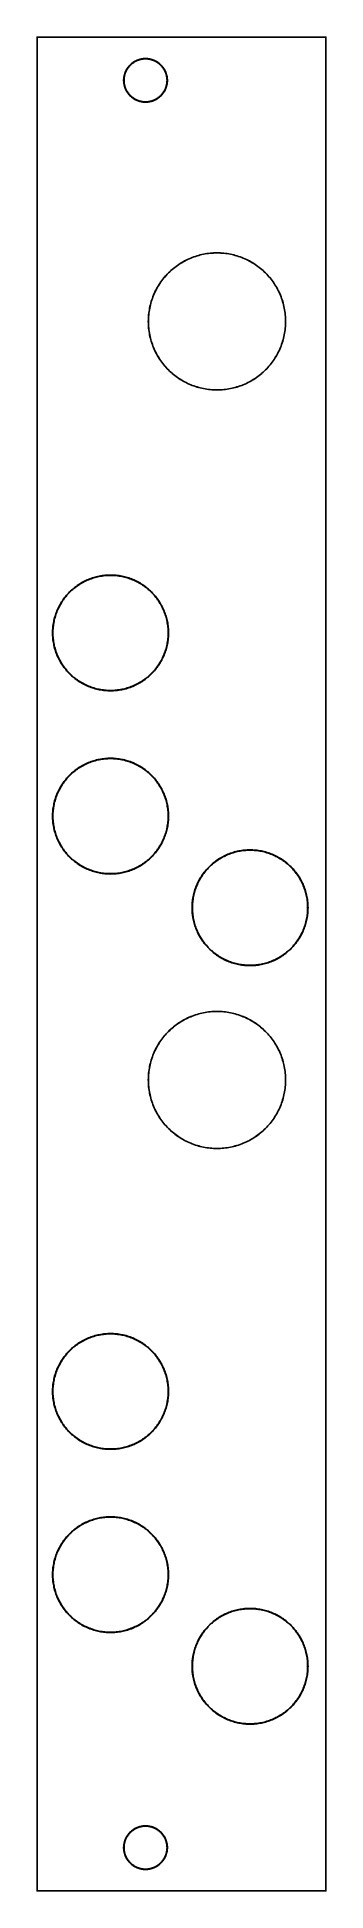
# Model space of a CAD drawing. Extents: x 4 to 24, y 9 to 138.
import ezdxf

# ---------------------------------------------------------------- set-up
doc = ezdxf.new("R2010")
doc.units = 0

msp = doc.modelspace()

# ---------------------------------------------------------------- linework, layer by layer
at = {"color": 5, "true_color": 0x0000ff}
msp.add_polyline3d([(23.94788, 9.25398, 0), (23.94788, 137.7541, 0), (3.96798, 137.7541, 0), (3.96798, 9.25398, 0), (23.94788, 9.25398, 0)], close=True, dxfattribs=at)
at = {"color": 34, "true_color": 0x008000}
for points in [[(3.96799, 9.25398, 0), (23.94788, 9.25398, 0), (23.94788, 137.75411, 0), (3.96799, 137.75411, 0), (3.96799, 9.25398, 0)], [(11.44828, 136.26693, 0), (11.40942, 136.26592, 0), (11.37056, 136.26388, 0), (11.3317, 136.26083, 0), (11.29309, 136.25676, 0), (11.25423, 136.25169, 0), (11.2503, 136.25107, 0), (11.21589, 136.2456, 0), (11.21587, 136.2456, 0), (11.21195, 136.24497, 0), (11.17359, 136.23786, 0), (11.13549, 136.22998, 0), (11.09765, 136.22084, 0), (11.06006, 136.21094, 0), (11.02272, 136.20002, 0), (10.98563, 136.18808, 0), (10.9488, 136.17512, 0), (10.91248, 136.16115, 0), (10.87641, 136.14642, 0), (10.84085, 136.13067, 0), (10.80555, 136.11416, 0), (10.77075, 136.09664, 0), (10.76721, 136.09483, 0), (10.73292, 136.07629, 0), (10.69914, 136.05699, 0), (10.66586, 136.03666, 0), (10.6331, 136.01584, 0), (10.60084, 135.99374, 0), (10.56909, 135.97114, 0), (10.5381, 135.94751, 0), (10.50788, 135.92312, 0), (10.4779, 135.89797, 0), (10.44895, 135.87233, 0), (10.4205, 135.84566, 0), (10.39281, 135.81823, 0), (10.39, 135.81541, 0), (10.36308, 135.78722, 0), (10.33666, 135.75852, 0), (10.31126, 135.72906, 0), (10.28637, 135.69909, 0), (10.26249, 135.66835, 0), (10.23938, 135.63711, 0), (10.21702, 135.60511, 0), (10.19569, 135.57259, 0), (10.17487, 135.53957, 0), (10.15531, 135.50604, 0), (10.13626, 135.47201, 0), (10.11822, 135.43746, 0), (10.11642, 135.43393, 0), (10.09939, 135.39886, 0), (10.08315, 135.36331, 0), (10.06791, 135.32749, 0), (10.05368, 135.29143, 0), (10.04022, 135.25486, 0), (10.02777, 135.21777, 0), (10.01634, 135.18069, 0), (10.00592, 135.1431, 0), (9.99653, 135.1055, 0), (9.9879, 135.0674, 0), (9.98028, 135.02905, 0), (9.97392, 134.9907, 0), (9.97331, 134.98677, 0), (9.96772, 134.94842, 0), (9.96313, 134.90956, 0), (9.95959, 134.87095, 0), (9.95705, 134.83209, 0), (9.95553, 134.79297, 0), (9.95501, 134.75411, 0), (9.95553, 134.71525, 0), (9.95705, 134.67613, 0), (9.95959, 134.63727, 0), (9.96313, 134.59866, 0), (9.96772, 134.5598, 0), (9.97331, 134.52144, 0), (9.97392, 134.51751, 0), (9.98028, 134.47916, 0), (9.9879, 134.44081, 0), (9.99653, 134.40271, 0), (10.00592, 134.36511, 0), (10.01634, 134.32753, 0), (10.02777, 134.29043, 0), (10.04022, 134.25335, 0), (10.05368, 134.21678, 0), (10.06791, 134.18071, 0), (10.08315, 134.1449, 0), (10.09939, 134.10934, 0), (10.11642, 134.07428, 0), (10.11822, 134.07075, 0), (10.13626, 134.0362, 0), (10.15531, 134.00217, 0), (10.17487, 133.96864, 0), (10.19569, 133.93562, 0), (10.21702, 133.90311, 0), (10.23938, 133.8711, 0), (10.26249, 133.83985, 0), (10.28637, 133.80913, 0), (10.31126, 133.77915, 0), (10.33666, 133.74968, 0), (10.36308, 133.72099, 0), (10.39, 133.6928, 0), (10.39281, 133.68999, 0), (10.4205, 133.66255, 0), (10.44895, 133.63587, 0), (10.4779, 133.61023, 0), (10.50788, 133.58508, 0), (10.5381, 133.5607, 0), (10.56909, 133.53708, 0), (10.60084, 133.51446, 0), (10.6331, 133.49237, 0), (10.66586, 133.47155, 0), (10.69914, 133.45123, 0), (10.73292, 133.43192, 0), (10.76721, 133.41337, 0), (10.77075, 133.41157, 0), (10.80555, 133.39405, 0), (10.84085, 133.37754, 0), (10.87641, 133.36179, 0), (10.91248, 133.34706, 0), (10.9488, 133.33309, 0), (10.98563, 133.32014, 0), (11.02272, 133.3082, 0), (11.06006, 133.29728, 0), (11.09765, 133.28737, 0), (11.13549, 133.27823, 0), (11.17359, 133.27035, 0), (11.21195, 133.26324, 0), (11.2503, 133.25714, 0), (11.25423, 133.25652, 0), (11.29309, 133.25144, 0), (11.3317, 133.24738, 0), (11.37056, 133.24433, 0), (11.40942, 133.2423, 0), (11.44828, 133.24127, 0), (11.4874, 133.24127, 0), (11.52626, 133.2423, 0), (11.56512, 133.24433, 0), (11.60399, 133.24738, 0), (11.64259, 133.25144, 0), (11.68146, 133.25652, 0), (11.68538, 133.25714, 0), (11.72373, 133.26324, 0), (11.76209, 133.27035, 0), (11.80019, 133.27823, 0), (11.83803, 133.28737, 0), (11.87563, 133.29728, 0), (11.91296, 133.3082, 0), (11.95005, 133.32014, 0), (11.98688, 133.33309, 0), (12.0232, 133.34706, 0), (12.05927, 133.36179, 0), (12.09483, 133.37754, 0), (12.13013, 133.39405, 0), (12.16493, 133.41157, 0), (12.16847, 133.41337, 0), (12.20276, 133.43192, 0), (12.23654, 133.45123, 0), (12.26982, 133.47155, 0), (12.30258, 133.49237, 0), (12.33484, 133.51446, 0), (12.36659, 133.53708, 0), (12.39758, 133.5607, 0), (12.42781, 133.58508, 0), (12.45778, 133.61023, 0), (12.48673, 133.63587, 0), (12.51518, 133.66255, 0), (12.54287, 133.68999, 0), (12.54568, 133.6928, 0), (12.5726, 133.72099, 0), (12.59902, 133.74968, 0), (12.62442, 133.77915, 0), (12.64931, 133.80913, 0), (12.67319, 133.83985, 0), (12.6963, 133.8711, 0), (12.71865, 133.90311, 0), (12.73999, 133.93562, 0), (12.76082, 133.96864, 0), (12.78037, 134.00217, 0), (12.79942, 134.0362, 0), (12.81746, 134.07075, 0), (12.81926, 134.07428, 0), (12.83628, 134.10934, 0), (12.85254, 134.1449, 0), (12.86778, 134.18071, 0), (12.882, 134.21678, 0), (12.89546, 134.25335, 0), (12.90791, 134.29043, 0), (12.91934, 134.32753, 0), (12.92975, 134.36511, 0), (12.93915, 134.40271, 0), (12.94779, 134.44081, 0), (12.95541, 134.47916, 0), (12.96176, 134.51751, 0), (12.96238, 134.52144, 0), (12.96797, 134.5598, 0), (12.97254, 134.59866, 0), (12.97609, 134.63727, 0), (12.97863, 134.67613, 0), (12.98016, 134.71525, 0), (12.98066, 134.75411, 0), (12.98016, 134.79297, 0), (12.97863, 134.83209, 0), (12.97609, 134.87095, 0), (12.97254, 134.90956, 0), (12.96797, 134.94842, 0), (12.96238, 134.98677, 0), (12.96176, 134.9907, 0), (12.95541, 135.02905, 0), (12.94779, 135.0674, 0), (12.93915, 135.1055, 0), (12.92975, 135.1431, 0), (12.91934, 135.18069, 0), (12.90791, 135.21777, 0), (12.89546, 135.25486, 0), (12.882, 135.29143, 0), (12.86778, 135.32749, 0), (12.85254, 135.36331, 0), (12.83628, 135.39886, 0), (12.81926, 135.43393, 0), (12.81746, 135.43746, 0), (12.79942, 135.47201, 0), (12.78037, 135.50604, 0), (12.76082, 135.53957, 0), (12.73999, 135.57259, 0), (12.71865, 135.60511, 0), (12.6963, 135.63711, 0), (12.67319, 135.66835, 0), (12.64931, 135.69909, 0), (12.62442, 135.72906, 0), (12.59902, 135.75852, 0), (12.5726, 135.78722, 0), (12.54568, 135.81541, 0), (12.54287, 135.81823, 0), (12.51518, 135.84566, 0), (12.48673, 135.87233, 0), (12.45778, 135.89797, 0), (12.42781, 135.92312, 0), (12.39758, 135.94751, 0), (12.36659, 135.97114, 0), (12.33484, 135.99374, 0), (12.30258, 136.01584, 0), (12.26982, 136.03666, 0), (12.23654, 136.05699, 0), (12.20276, 136.07629, 0), (12.16847, 136.09483, 0), (12.16493, 136.09664, 0), (12.13013, 136.11416, 0), (12.09483, 136.13067, 0), (12.05927, 136.14642, 0), (12.0232, 136.16115, 0), (11.98688, 136.17512, 0), (11.95005, 136.18808, 0), (11.91296, 136.20002, 0), (11.87563, 136.21094, 0), (11.83803, 136.22084, 0), (11.80019, 136.22998, 0), (11.76209, 136.23786, 0), (11.72373, 136.24497, 0), (11.71981, 136.2456, 0), (11.71979, 136.2456, 0), (11.68538, 136.25107, 0), (11.68146, 136.25169, 0), (11.64259, 136.25676, 0), (11.60399, 136.26083, 0), (11.56512, 136.26388, 0), (11.52626, 136.26592, 0), (11.4874, 136.26693, 0), (11.44828, 136.26693, 0)], [(11.56512, 133.26973, 0), (11.52626, 133.2677, 0), (11.4874, 133.26668, 0), (11.44828, 133.26668, 0), (11.40942, 133.2677, 0), (11.37056, 133.26973, 0), (11.3317, 133.27278, 0), (11.29309, 133.27684, 0), (11.25423, 133.28192, 0), (11.25421, 133.28192, 0), (11.2198, 133.2874, 0), (11.18144, 133.29451, 0), (11.14334, 133.30238, 0), (11.1055, 133.31153, 0), (11.06791, 133.32143, 0), (11.03057, 133.33236, 0), (10.99348, 133.34429, 0), (10.95665, 133.35725, 0), (10.92033, 133.37122, 0), (10.88426, 133.38595, 0), (10.8487, 133.4017, 0), (10.8134, 133.4182, 0), (10.78169, 133.43418, 0), (10.74785, 133.45247, 0), (10.71407, 133.47178, 0), (10.68079, 133.4921, 0), (10.64803, 133.51292, 0), (10.61577, 133.53502, 0), (10.58402, 133.55762, 0), (10.55303, 133.58125, 0), (10.52281, 133.60563, 0), (10.49283, 133.63077, 0), (10.46388, 133.65643, 0), (10.43543, 133.6831, 0), (10.4101, 133.7082, 0), (10.38363, 133.73592, 0), (10.35721, 133.76462, 0), (10.33181, 133.79409, 0), (10.30692, 133.82406, 0), (10.28304, 133.85479, 0), (10.25993, 133.88603, 0), (10.23758, 133.91803, 0), (10.21624, 133.95055, 0), (10.19542, 133.98356, 0), (10.17586, 134.0171, 0), (10.15681, 134.05113, 0), (10.14019, 134.08294, 0), (10.12356, 134.11719, 0), (10.1073, 134.15275, 0), (10.09206, 134.18856, 0), (10.07784, 134.22462, 0), (10.06438, 134.26121, 0), (10.05193, 134.29829, 0), (10.0405, 134.33537, 0), (10.03009, 134.37297, 0), (10.02069, 134.41056, 0), (10.01205, 134.44865, 0), (10.00442, 134.48701, 0), (9.99856, 134.52245, 0), (9.99311, 134.5598, 0), (9.98855, 134.59866, 0), (9.98499, 134.63727, 0), (9.98245, 134.67613, 0), (9.98093, 134.71525, 0), (9.98042, 134.75411, 0), (9.98093, 134.79297, 0), (9.98245, 134.83209, 0), (9.98499, 134.87095, 0), (9.98855, 134.90956, 0), (9.99311, 134.94842, 0), (9.99857, 134.98583, 0), (10.00442, 135.0212, 0), (10.01205, 135.05955, 0), (10.02069, 135.09764, 0), (10.03009, 135.13525, 0), (10.0405, 135.17284, 0), (10.05193, 135.20992, 0), (10.06438, 135.247, 0), (10.07784, 135.28358, 0), (10.09206, 135.31965, 0), (10.1073, 135.35546, 0), (10.12356, 135.39102, 0), (10.14018, 135.42526, 0), (10.15681, 135.45707, 0), (10.17586, 135.49112, 0), (10.19542, 135.52464, 0), (10.21624, 135.55766, 0), (10.23758, 135.59018, 0), (10.25993, 135.62217, 0), (10.28304, 135.65342, 0), (10.30692, 135.68416, 0), (10.33181, 135.71413, 0), (10.35721, 135.74359, 0), (10.38363, 135.77229, 0), (10.41009, 135.8, 0), (10.43543, 135.82511, 0), (10.46388, 135.85178, 0), (10.49283, 135.87743, 0), (10.52281, 135.90258, 0), (10.55303, 135.92696, 0), (10.58402, 135.95059, 0), (10.61577, 135.97318, 0), (10.64803, 135.99529, 0), (10.68079, 136.01612, 0), (10.71407, 136.03644, 0), (10.74785, 136.05573, 0), (10.78196, 136.07417, 0), (10.8134, 136.09001, 0), (10.8487, 136.10651, 0), (10.88426, 136.12226, 0), (10.92033, 136.137, 0), (10.95665, 136.15097, 0), (10.99348, 136.16391, 0), (11.03057, 136.17586, 0), (11.06791, 136.18678, 0), (11.1055, 136.19668, 0), (11.14334, 136.20583, 0), (11.18144, 136.21369, 0), (11.2198, 136.22082, 0), (11.25432, 136.2263, 0), (11.29309, 136.23137, 0), (11.3317, 136.23543, 0), (11.37056, 136.23848, 0), (11.40942, 136.24052, 0), (11.44828, 136.24153, 0), (11.4874, 136.24153, 0), (11.52626, 136.24052, 0), (11.56512, 136.23848, 0), (11.60399, 136.23543, 0), (11.64259, 136.23137, 0), (11.68131, 136.22631, 0), (11.71588, 136.22082, 0), (11.75424, 136.21369, 0), (11.79234, 136.20583, 0), (11.83018, 136.19668, 0), (11.86778, 136.18678, 0), (11.90511, 136.17586, 0), (11.9422, 136.16391, 0), (11.97903, 136.15097, 0), (12.01535, 136.137, 0), (12.05142, 136.12226, 0), (12.08698, 136.10651, 0), (12.12228, 136.09001, 0), (12.15372, 136.07417, 0), (12.18783, 136.05573, 0), (12.22161, 136.03644, 0), (12.25489, 136.01612, 0), (12.28765, 135.99529, 0), (12.31991, 135.97318, 0), (12.35166, 135.95059, 0), (12.38265, 135.92696, 0), (12.41288, 135.90258, 0), (12.44285, 135.87743, 0), (12.4718, 135.85178, 0), (12.50025, 135.82511, 0), (12.52559, 135.8, 0), (12.55205, 135.77229, 0), (12.57847, 135.74359, 0), (12.60387, 135.71413, 0), (12.62876, 135.68416, 0), (12.65264, 135.65342, 0), (12.67575, 135.62217, 0), (12.6981, 135.59018, 0), (12.71944, 135.55766, 0), (12.74027, 135.52464, 0), (12.75982, 135.49112, 0), (12.77887, 135.45707, 0), (12.79562, 135.42501, 0), (12.81212, 135.39102, 0), (12.82838, 135.35546, 0), (12.84362, 135.31965, 0), (12.85784, 135.28358, 0), (12.8713, 135.247, 0), (12.88375, 135.20992, 0), (12.89518, 135.17284, 0), (12.90559, 135.13525, 0), (12.91499, 135.09764, 0), (12.92363, 135.05955, 0), (12.93125, 135.0212, 0), (12.93719, 134.98532, 0), (12.94256, 134.94842, 0), (12.94714, 134.90956, 0), (12.95069, 134.87095, 0), (12.95323, 134.83209, 0), (12.95476, 134.79297, 0), (12.95526, 134.75411, 0), (12.95476, 134.71525, 0), (12.95323, 134.67613, 0), (12.95069, 134.63727, 0), (12.94714, 134.59866, 0), (12.94256, 134.5598, 0), (12.9372, 134.52296, 0), (12.93125, 134.48701, 0), (12.92363, 134.44865, 0), (12.91499, 134.41056, 0), (12.90559, 134.37297, 0), (12.89518, 134.33537, 0), (12.88375, 134.29829, 0), (12.8713, 134.26121, 0), (12.85784, 134.22462, 0), (12.84362, 134.18856, 0), (12.82838, 134.15275, 0), (12.81212, 134.11719, 0), (12.79561, 134.08319, 0), (12.77887, 134.05113, 0), (12.75982, 134.0171, 0), (12.74027, 133.98356, 0), (12.71944, 133.95055, 0), (12.6981, 133.91803, 0), (12.67575, 133.88603, 0), (12.65264, 133.85479, 0), (12.62876, 133.82406, 0), (12.60387, 133.79409, 0), (12.57847, 133.76462, 0), (12.55205, 133.73592, 0), (12.52558, 133.7082, 0), (12.50025, 133.6831, 0), (12.4718, 133.65643, 0), (12.44285, 133.63077, 0), (12.41288, 133.60563, 0), (12.38265, 133.58125, 0), (12.35166, 133.55762, 0), (12.31991, 133.53502, 0), (12.28765, 133.51292, 0), (12.25489, 133.4921, 0), (12.22161, 133.47178, 0), (12.18783, 133.45247, 0), (12.15399, 133.43418, 0), (12.12228, 133.4182, 0), (12.08698, 133.4017, 0), (12.05142, 133.38595, 0), (12.01535, 133.37122, 0), (11.97903, 133.35725, 0), (11.9422, 133.34429, 0), (11.90511, 133.33236, 0), (11.86778, 133.32143, 0), (11.83018, 133.31153, 0), (11.79234, 133.30238, 0), (11.75424, 133.29451, 0), (11.71588, 133.2874, 0), (11.68147, 133.28192, 0), (11.68146, 133.28192, 0), (11.64259, 133.27684, 0), (11.60399, 133.27278, 0), (11.56512, 133.26973, 0)], [(16.2974, 122.79376, 0), (16.18081, 122.78944, 0), (16.06448, 122.78233, 0), (15.9484, 122.77242, 0), (15.83258, 122.75947, 0), (15.71701, 122.74397, 0), (15.71661, 122.74391, 0), (15.60155, 122.72537, 0), (15.487, 122.70403, 0), (15.37295, 122.6799, 0), (15.25941, 122.65298, 0), (15.14664, 122.62326, 0), (15.03462, 122.59075, 0), (14.92363, 122.55544, 0), (14.81339, 122.51759, 0), (14.70417, 122.47695, 0), (14.59571, 122.43352, 0), (14.48878, 122.3878, 0), (14.38261, 122.33929, 0), (14.27796, 122.28798, 0), (14.2776, 122.2878, 0), (14.17397, 122.2342, 0), (14.07186, 122.17782, 0), (13.97128, 122.11914, 0), (13.87197, 122.05818, 0), (13.77418, 121.99443, 0), (13.67816, 121.92864, 0), (13.58368, 121.86032, 0), (13.49097, 121.7897, 0), (13.39978, 121.71681, 0), (13.31063, 121.64188, 0), (13.22325, 121.56466, 0), (13.13791, 121.48516, 0), (13.05434, 121.40388, 0), (13.05406, 121.4036, 0), (12.97278, 121.32003, 0), (12.89328, 121.23469, 0), (12.81606, 121.14731, 0), (12.74113, 121.05816, 0), (12.66823, 120.96697, 0), (12.59762, 120.87426, 0), (12.5293, 120.77977, 0), (12.46351, 120.68376, 0), (12.39976, 120.58597, 0), (12.3388, 120.48666, 0), (12.28012, 120.38607, 0), (12.22373, 120.28397, 0), (12.17014, 120.18033, 0), (12.16996, 120.17998, 0), (12.11865, 120.07533, 0), (12.07014, 119.96916, 0), (12.02442, 119.86223, 0), (11.98098, 119.75377, 0), (11.94034, 119.64455, 0), (11.9025, 119.53431, 0), (11.86719, 119.42331, 0), (11.83468, 119.3113, 0), (11.80496, 119.19852, 0), (11.77804, 119.08499, 0), (11.75391, 118.97094, 0), (11.73257, 118.85639, 0), (11.73251, 118.85599, 0), (11.73251, 118.85597, 0), (11.71403, 118.74132, 0), (11.71397, 118.74093, 0), (11.69847, 118.62536, 0), (11.68552, 118.50954, 0), (11.67561, 118.39346, 0), (11.6685, 118.27713, 0), (11.66418, 118.16054, 0), (11.66266, 118.04396, 0), (11.66418, 117.92737, 0), (11.6685, 117.81078, 0), (11.67561, 117.69445, 0), (11.68552, 117.57837, 0), (11.69847, 117.46255, 0), (11.71397, 117.34698, 0), (11.71403, 117.34659, 0), (11.73257, 117.23152, 0), (11.75391, 117.11697, 0), (11.77804, 117.00292, 0), (11.80496, 116.88939, 0), (11.83468, 116.77661, 0), (11.86719, 116.6646, 0), (11.9025, 116.5536, 0), (11.94034, 116.44336, 0), (11.98098, 116.33414, 0), (12.02442, 116.22568, 0), (12.07014, 116.11875, 0), (12.11865, 116.01258, 0), (12.11883, 116.01222, 0), (12.16996, 115.90793, 0), (12.17014, 115.90758, 0), (12.22373, 115.80394, 0), (12.28012, 115.70184, 0), (12.3388, 115.60125, 0), (12.39976, 115.50194, 0), (12.46351, 115.40415, 0), (12.5293, 115.30814, 0), (12.59762, 115.21365, 0), (12.66823, 115.12094, 0), (12.74113, 115.02975, 0), (12.81606, 114.9406, 0), (12.89328, 114.85322, 0), (12.97278, 114.76788, 0), (13.05406, 114.68431, 0), (13.05434, 114.68403, 0), (13.13791, 114.60275, 0), (13.22325, 114.52325, 0), (13.31063, 114.44603, 0), (13.39978, 114.3711, 0), (13.49097, 114.29821, 0), (13.58368, 114.22759, 0), (13.67816, 114.15927, 0), (13.77418, 114.09348, 0), (13.87197, 114.02973, 0), (13.97128, 113.96877, 0), (14.07186, 113.91009, 0), (14.17397, 113.85371, 0), (14.2776, 113.80011, 0), (14.27796, 113.79993, 0), (14.38261, 113.74862, 0), (14.48878, 113.70011, 0), (14.59571, 113.65439, 0), (14.70417, 113.61096, 0), (14.81339, 113.57032, 0), (14.92363, 113.53247, 0), (15.03462, 113.49716, 0), (15.14664, 113.46465, 0), (15.25941, 113.43493, 0), (15.37295, 113.40801, 0), (15.487, 113.38388, 0), (15.60155, 113.36254, 0), (15.71661, 113.344, 0), (15.71701, 113.34394, 0), (15.83258, 113.32844, 0), (15.9484, 113.31549, 0), (16.06448, 113.30558, 0), (16.18081, 113.29847, 0), (16.2974, 113.29415, 0), (16.41397, 113.29263, 0), (16.53057, 113.29415, 0), (16.64716, 113.29847, 0), (16.76349, 113.30558, 0), (16.87956, 113.31549, 0), (16.99539, 113.32844, 0), (17.11095, 113.34394, 0), (17.11135, 113.344, 0), (17.22641, 113.36254, 0), (17.34096, 113.38388, 0), (17.45501, 113.40801, 0), (17.56854, 113.43493, 0), (17.68133, 113.46465, 0), (17.79334, 113.49716, 0), (17.90434, 113.53247, 0), (18.01457, 113.57032, 0), (18.1238, 113.61096, 0), (18.23225, 113.65439, 0), (18.33918, 113.70011, 0), (18.44536, 113.74862, 0), (18.55001, 113.79993, 0), (18.55036, 113.80011, 0), (18.65364, 113.85353, 0), (18.65399, 113.85371, 0), (18.7561, 113.91009, 0), (18.85669, 113.96877, 0), (18.956, 114.02973, 0), (19.05379, 114.09348, 0), (19.1498, 114.15927, 0), (19.24429, 114.22759, 0), (19.337, 114.29821, 0), (19.42819, 114.3711, 0), (19.51734, 114.44603, 0), (19.60472, 114.52325, 0), (19.69006, 114.60275, 0), (19.77363, 114.68403, 0), (19.77391, 114.68431, 0), (19.85519, 114.76788, 0), (19.93469, 114.85322, 0), (20.0119, 114.9406, 0), (20.08683, 115.02975, 0), (20.15973, 115.12094, 0), (20.23034, 115.21365, 0), (20.29867, 115.30814, 0), (20.36446, 115.40415, 0), (20.42821, 115.50194, 0), (20.48917, 115.60125, 0), (20.54784, 115.70184, 0), (20.60423, 115.80394, 0), (20.65783, 115.90758, 0), (20.65801, 115.90793, 0), (20.70912, 116.01222, 0), (20.7093, 116.01258, 0), (20.75782, 116.11875, 0), (20.80355, 116.22568, 0), (20.84697, 116.33414, 0), (20.88761, 116.44336, 0), (20.92547, 116.5536, 0), (20.96077, 116.6646, 0), (20.99329, 116.77661, 0), (21.023, 116.88939, 0), (21.04993, 117.00292, 0), (21.07406, 117.11697, 0), (21.09539, 117.23152, 0), (21.09546, 117.23192, 0), (21.09546, 117.23194, 0), (21.11394, 117.34659, 0), (21.114, 117.34698, 0), (21.12949, 117.46255, 0), (21.14245, 117.57837, 0), (21.15235, 117.69445, 0), (21.15947, 117.81078, 0), (21.16378, 117.92737, 0), (21.16531, 118.04396, 0), (21.16378, 118.16054, 0), (21.15947, 118.27713, 0), (21.15235, 118.39346, 0), (21.14245, 118.50954, 0), (21.12949, 118.62536, 0), (21.114, 118.74093, 0), (21.11394, 118.74132, 0), (21.09546, 118.85597, 0), (21.09546, 118.85599, 0), (21.09539, 118.85639, 0), (21.07406, 118.97094, 0), (21.04993, 119.08499, 0), (21.023, 119.19852, 0), (20.99329, 119.3113, 0), (20.96077, 119.42331, 0), (20.92547, 119.53431, 0), (20.88761, 119.64455, 0), (20.84697, 119.75377, 0), (20.80355, 119.86223, 0), (20.75782, 119.96916, 0), (20.7093, 120.07533, 0), (20.65801, 120.17998, 0), (20.65783, 120.18033, 0), (20.60423, 120.28397, 0), (20.54784, 120.38607, 0), (20.48917, 120.48666, 0), (20.42821, 120.58597, 0), (20.36446, 120.68376, 0), (20.29867, 120.77977, 0), (20.23034, 120.87426, 0), (20.15973, 120.96697, 0), (20.08683, 121.05816, 0), (20.0119, 121.14731, 0), (19.93469, 121.23469, 0), (19.85519, 121.32003, 0), (19.77391, 121.4036, 0), (19.77363, 121.40388, 0), (19.69006, 121.48516, 0), (19.60472, 121.56466, 0), (19.51734, 121.64188, 0), (19.42819, 121.71681, 0), (19.337, 121.7897, 0), (19.24429, 121.86032, 0), (19.1498, 121.92864, 0), (19.05379, 121.99443, 0), (18.956, 122.05818, 0), (18.85669, 122.11914, 0), (18.7561, 122.17782, 0), (18.65399, 122.2342, 0), (18.55036, 122.2878, 0), (18.55001, 122.28798, 0), (18.44536, 122.33929, 0), (18.33918, 122.3878, 0), (18.23225, 122.43352, 0), (18.1238, 122.47695, 0), (18.01457, 122.51759, 0), (17.90434, 122.55544, 0), (17.79334, 122.59075, 0), (17.68133, 122.62326, 0), (17.56854, 122.65298, 0), (17.45501, 122.6799, 0), (17.34096, 122.70403, 0), (17.22641, 122.72537, 0), (17.11135, 122.74391, 0), (17.11095, 122.74397, 0), (16.99539, 122.75947, 0), (16.87956, 122.77242, 0), (16.76349, 122.78233, 0), (16.64716, 122.78944, 0), (16.53057, 122.79376, 0), (16.41397, 122.79528, 0), (16.2974, 122.79376, 0)], [(16.64716, 113.30101, 0), (16.53057, 113.29669, 0), (16.41397, 113.29517, 0), (16.2974, 113.29669, 0), (16.18081, 113.30101, 0), (16.06448, 113.30813, 0), (15.9484, 113.31803, 0), (15.83258, 113.33099, 0), (15.71711, 113.34647, 0), (15.60234, 113.36496, 0), (15.48778, 113.38629, 0), (15.37374, 113.41042, 0), (15.2602, 113.43735, 0), (15.14742, 113.46707, 0), (15.03541, 113.49958, 0), (14.92441, 113.53488, 0), (14.81418, 113.57273, 0), (14.70496, 113.61337, 0), (14.5965, 113.6568, 0), (14.48956, 113.70252, 0), (14.38339, 113.75104, 0), (14.27897, 113.80224, 0), (14.17547, 113.85576, 0), (14.07336, 113.91215, 0), (13.97277, 113.97082, 0), (13.87346, 114.03178, 0), (13.77567, 114.09554, 0), (13.67966, 114.16132, 0), (13.58517, 114.22965, 0), (13.49246, 114.30026, 0), (13.40127, 114.37316, 0), (13.31212, 114.44809, 0), (13.22474, 114.5253, 0), (13.1394, 114.60481, 0), (13.05597, 114.68595, 0), (12.97483, 114.76937, 0), (12.89533, 114.85472, 0), (12.81812, 114.94209, 0), (12.74319, 115.03125, 0), (12.67029, 115.12243, 0), (12.59968, 115.21514, 0), (12.53135, 115.30963, 0), (12.46556, 115.40564, 0), (12.40181, 115.50343, 0), (12.34085, 115.60275, 0), (12.28218, 115.70333, 0), (12.22579, 115.80544, 0), (12.17237, 115.90872, 0), (12.12107, 116.01336, 0), (12.07255, 116.11954, 0), (12.02683, 116.22647, 0), (11.9834, 116.33493, 0), (11.94276, 116.44415, 0), (11.90491, 116.55438, 0), (11.86961, 116.66538, 0), (11.83709, 116.7774, 0), (11.80738, 116.89017, 0), (11.78045, 117.00371, 0), (11.75632, 117.11776, 0), (11.73499, 117.23231, 0), (11.71651, 117.34696, 0), (11.71651, 117.34698, 0), (11.70101, 117.46255, 0), (11.68806, 117.57837, 0), (11.67815, 117.69445, 0), (11.67104, 117.81078, 0), (11.66672, 117.92737, 0), (11.6652, 118.04396, 0), (11.66672, 118.16054, 0), (11.67104, 118.27713, 0), (11.67815, 118.39346, 0), (11.68806, 118.50954, 0), (11.70101, 118.62536, 0), (11.71651, 118.74093, 0), (11.71651, 118.74095, 0), (11.73499, 118.8556, 0), (11.75632, 118.97015, 0), (11.78045, 119.0842, 0), (11.80738, 119.19774, 0), (11.83709, 119.31051, 0), (11.86961, 119.42253, 0), (11.90491, 119.53353, 0), (11.94276, 119.64376, 0), (11.9834, 119.75298, 0), (12.02683, 119.86144, 0), (12.07255, 119.96837, 0), (12.12107, 120.07455, 0), (12.17235, 120.17915, 0), (12.22579, 120.28247, 0), (12.28218, 120.38458, 0), (12.34085, 120.48516, 0), (12.40181, 120.58448, 0), (12.46556, 120.68227, 0), (12.53135, 120.77828, 0), (12.59968, 120.87277, 0), (12.67029, 120.96548, 0), (12.74319, 121.05666, 0), (12.81812, 121.14582, 0), (12.89533, 121.23319, 0), (12.97483, 121.31854, 0), (13.05597, 121.40196, 0), (13.1394, 121.4831, 0), (13.22474, 121.56261, 0), (13.31212, 121.63982, 0), (13.40127, 121.71475, 0), (13.49246, 121.78765, 0), (13.58517, 121.85826, 0), (13.67966, 121.92659, 0), (13.77567, 121.99237, 0), (13.87346, 122.05613, 0), (13.97277, 122.11709, 0), (14.07336, 122.17576, 0), (14.17547, 122.23215, 0), (14.27897, 122.28567, 0), (14.38339, 122.33687, 0), (14.48956, 122.38539, 0), (14.5965, 122.43111, 0), (14.70496, 122.47454, 0), (14.81418, 122.51518, 0), (14.92441, 122.55303, 0), (15.03541, 122.58833, 0), (15.14742, 122.62084, 0), (15.2602, 122.65056, 0), (15.37374, 122.67749, 0), (15.48778, 122.70162, 0), (15.60234, 122.72295, 0), (15.71712, 122.74144, 0), (15.83258, 122.75693, 0), (15.9484, 122.76988, 0), (16.06448, 122.77979, 0), (16.18081, 122.7869, 0), (16.2974, 122.79121, 0), (16.41397, 122.79274, 0), (16.53057, 122.79121, 0), (16.64716, 122.7869, 0), (16.76349, 122.77979, 0), (16.87956, 122.76988, 0), (16.99539, 122.75693, 0), (17.1109, 122.74144, 0), (17.22563, 122.72295, 0), (17.34018, 122.70162, 0), (17.45423, 122.67749, 0), (17.56777, 122.65056, 0), (17.68054, 122.62084, 0), (17.79256, 122.58833, 0), (17.90355, 122.55303, 0), (18.01379, 122.51518, 0), (18.12301, 122.47454, 0), (18.23147, 122.43111, 0), (18.3384, 122.38539, 0), (18.44456, 122.33687, 0), (18.54921, 122.28556, 0), (18.6525, 122.23215, 0), (18.75461, 122.17576, 0), (18.85519, 122.11709, 0), (18.95451, 122.05613, 0), (19.0523, 121.99237, 0), (19.1483, 121.92659, 0), (19.2428, 121.85826, 0), (19.33551, 121.78765, 0), (19.42669, 121.71475, 0), (19.51585, 121.63982, 0), (19.60322, 121.56261, 0), (19.68856, 121.4831, 0), (19.77199, 121.40196, 0), (19.85313, 121.31854, 0), (19.93263, 121.23319, 0), (20.00985, 121.14582, 0), (20.08477, 121.05666, 0), (20.15768, 120.96548, 0), (20.22829, 120.87277, 0), (20.29662, 120.77828, 0), (20.3624, 120.68227, 0), (20.42616, 120.58448, 0), (20.48712, 120.48516, 0), (20.54579, 120.38458, 0), (20.60218, 120.28247, 0), (20.65561, 120.17915, 0), (20.7069, 120.07455, 0), (20.75541, 119.96837, 0), (20.80113, 119.86144, 0), (20.84457, 119.75298, 0), (20.88521, 119.64376, 0), (20.92305, 119.53353, 0), (20.95836, 119.42253, 0), (20.99087, 119.31051, 0), (21.02059, 119.19774, 0), (21.04751, 119.0842, 0), (21.07164, 118.97015, 0), (21.09298, 118.8556, 0), (21.11147, 118.74083, 0), (21.12695, 118.62536, 0), (21.13991, 118.50954, 0), (21.14981, 118.39346, 0), (21.15692, 118.27713, 0), (21.16124, 118.16054, 0), (21.16277, 118.04396, 0), (21.16124, 117.92737, 0), (21.15692, 117.81078, 0), (21.14981, 117.69445, 0), (21.13991, 117.57837, 0), (21.12695, 117.46255, 0), (21.11146, 117.34698, 0), (21.11146, 117.34696, 0), (21.09298, 117.23231, 0), (21.07164, 117.11776, 0), (21.04751, 117.00371, 0), (21.02059, 116.89017, 0), (20.99087, 116.7774, 0), (20.95836, 116.66538, 0), (20.92305, 116.55438, 0), (20.88521, 116.44415, 0), (20.84457, 116.33493, 0), (20.80113, 116.22647, 0), (20.75541, 116.11954, 0), (20.7069, 116.01336, 0), (20.65559, 115.90872, 0), (20.60218, 115.80544, 0), (20.54579, 115.70333, 0), (20.48712, 115.60275, 0), (20.42616, 115.50343, 0), (20.3624, 115.40564, 0), (20.29662, 115.30963, 0), (20.22829, 115.21514, 0), (20.15768, 115.12243, 0), (20.08477, 115.03125, 0), (20.00985, 114.94209, 0), (19.93263, 114.85472, 0), (19.85313, 114.76937, 0), (19.77199, 114.68595, 0), (19.68856, 114.60481, 0), (19.60322, 114.5253, 0), (19.51585, 114.44809, 0), (19.42669, 114.37316, 0), (19.33551, 114.30026, 0), (19.2428, 114.22965, 0), (19.1483, 114.16132, 0), (19.0523, 114.09554, 0), (18.95451, 114.03178, 0), (18.85519, 113.97082, 0), (18.75461, 113.91215, 0), (18.6525, 113.85576, 0), (18.54922, 113.80235, 0), (18.54921, 113.80235, 0), (18.44456, 113.75104, 0), (18.3384, 113.70252, 0), (18.23147, 113.6568, 0), (18.12301, 113.61337, 0), (18.01379, 113.57273, 0), (17.90355, 113.53488, 0), (17.79256, 113.49958, 0), (17.68054, 113.46707, 0), (17.56777, 113.43735, 0), (17.45423, 113.41042, 0), (17.34018, 113.38629, 0), (17.22563, 113.36496, 0), (17.1109, 113.34647, 0), (16.99539, 113.33099, 0), (16.87956, 113.31803, 0), (16.76349, 113.30813, 0), (16.64716, 113.30101, 0)], [(8.94994, 100.46538, 0), (8.85164, 100.46182, 0), (8.75385, 100.45572, 0), (8.65581, 100.44734, 0), (8.55827, 100.43668, 0), (8.46099, 100.42347, 0), (8.45706, 100.42285, 0), (8.36029, 100.4071, 0), (8.26376, 100.38906, 0), (8.16776, 100.36874, 0), (8.07225, 100.34614, 0), (7.97726, 100.32125, 0), (7.88302, 100.29381, 0), (7.7893, 100.2641, 0), (7.69659, 100.23209, 0), (7.60439, 100.19806, 0), (7.51345, 100.16148, 0), (7.42303, 100.12287, 0), (7.33388, 100.08198, 0), (7.24574, 100.0388, 0), (7.2422, 100.03699, 0), (7.15482, 99.99178, 0), (7.06897, 99.94454, 0), (6.98413, 99.89526, 0), (6.90057, 99.8437, 0), (6.81827, 99.79011, 0), (6.73725, 99.73448, 0), (6.65774, 99.67708, 0), (6.57951, 99.61764, 0), (6.50306, 99.55617, 0), (6.42787, 99.49318, 0), (6.35421, 99.4279, 0), (6.28233, 99.3611, 0), (6.21197, 99.29277, 0), (6.20916, 99.28996, 0), (6.14084, 99.21961, 0), (6.07404, 99.14772, 0), (6.00876, 99.07406, 0), (5.94577, 98.99888, 0), (5.8843, 98.92243, 0), (5.82486, 98.84419, 0), (5.76746, 98.76469, 0), (5.71183, 98.68367, 0), (5.65824, 98.60137, 0), (5.60668, 98.5178, 0), (5.5574, 98.43297, 0), (5.51016, 98.34712, 0), (5.46494, 98.25974, 0), (5.46314, 98.2562, 0), (5.41996, 98.16806, 0), (5.37907, 98.07891, 0), (5.34046, 97.98848, 0), (5.30388, 97.89755, 0), (5.26985, 97.80535, 0), (5.23784, 97.71264, 0), (5.20812, 97.61891, 0), (5.18069, 97.52468, 0), (5.1558, 97.42968, 0), (5.13319, 97.33418, 0), (5.11287, 97.23817, 0), (5.09483, 97.14165, 0), (5.07909, 97.04487, 0), (5.07847, 97.04095, 0), (5.06526, 96.94367, 0), (5.0546, 96.84613, 0), (5.04621, 96.74809, 0), (5.04012, 96.6503, 0), (5.03655, 96.552, 0), (5.03529, 96.45396, 0), (5.03655, 96.35591, 0), (5.04012, 96.25761, 0), (5.04621, 96.15982, 0), (5.0546, 96.06178, 0), (5.06526, 95.96424, 0), (5.07847, 95.86696, 0), (5.07909, 95.86304, 0), (5.09483, 95.76626, 0), (5.11287, 95.66974, 0), (5.13319, 95.57373, 0), (5.1558, 95.47823, 0), (5.18069, 95.38323, 0), (5.20812, 95.289, 0), (5.23784, 95.19527, 0), (5.26985, 95.10256, 0), (5.30388, 95.01036, 0), (5.34046, 94.91943, 0), (5.37907, 94.829, 0), (5.41996, 94.73985, 0), (5.46314, 94.65171, 0), (5.46494, 94.64817, 0), (5.51016, 94.56079, 0), (5.5574, 94.47494, 0), (5.60668, 94.39011, 0), (5.65824, 94.30654, 0), (5.71183, 94.22424, 0), (5.76746, 94.14322, 0), (5.82486, 94.06372, 0), (5.8843, 93.98548, 0), (5.94577, 93.90903, 0), (6.00876, 93.83385, 0), (6.07404, 93.76019, 0), (6.14084, 93.6883, 0), (6.20916, 93.61795, 0), (6.21197, 93.61514, 0), (6.28233, 93.54681, 0), (6.35421, 93.48001, 0), (6.42787, 93.41473, 0), (6.50306, 93.35174, 0), (6.57951, 93.29027, 0), (6.65774, 93.23083, 0), (6.73725, 93.17343, 0), (6.81827, 93.1178, 0), (6.90057, 93.06421, 0), (6.98413, 93.01265, 0), (7.06897, 92.96337, 0), (7.15482, 92.91613, 0), (7.2422, 92.87092, 0), (7.24574, 92.86911, 0), (7.33388, 92.82593, 0), (7.42303, 92.78504, 0), (7.51345, 92.74643, 0), (7.60439, 92.70985, 0), (7.69659, 92.67582, 0), (7.7893, 92.64381, 0), (7.88302, 92.6141, 0), (7.97726, 92.58666, 0), (8.07225, 92.56177, 0), (8.16776, 92.53917, 0), (8.26376, 92.51885, 0), (8.36029, 92.50081, 0), (8.45706, 92.48506, 0), (8.46099, 92.48444, 0), (8.55827, 92.47124, 0), (8.65581, 92.46057, 0), (8.75385, 92.45219, 0), (8.85164, 92.44609, 0), (8.94994, 92.44253, 0), (9.04798, 92.44126, 0), (9.14603, 92.44253, 0), (9.24433, 92.44609, 0), (9.34212, 92.45219, 0), (9.44016, 92.46057, 0), (9.53769, 92.47124, 0), (9.63498, 92.48444, 0), (9.6389, 92.48506, 0), (9.73568, 92.50081, 0), (9.8322, 92.51885, 0), (9.92821, 92.53917, 0), (10.02371, 92.56177, 0), (10.11871, 92.58666, 0), (10.21294, 92.6141, 0), (10.30667, 92.64381, 0), (10.39938, 92.67582, 0), (10.49158, 92.70985, 0), (10.58251, 92.74643, 0), (10.67294, 92.78504, 0), (10.76209, 92.82593, 0), (10.85023, 92.86911, 0), (10.85377, 92.87092, 0), (10.94114, 92.91613, 0), (11.027, 92.96337, 0), (11.11183, 93.01265, 0), (11.1954, 93.06421, 0), (11.27769, 93.1178, 0), (11.35872, 93.17343, 0), (11.43822, 93.23083, 0), (11.51645, 93.29027, 0), (11.59291, 93.35174, 0), (11.66809, 93.41473, 0), (11.74175, 93.48001, 0), (11.81363, 93.54681, 0), (11.88399, 93.61514, 0), (11.8868, 93.61795, 0), (11.95513, 93.6883, 0), (12.02193, 93.76019, 0), (12.08721, 93.83385, 0), (12.1502, 93.90903, 0), (12.21167, 93.98548, 0), (12.2711, 94.06372, 0), (12.32851, 94.14322, 0), (12.38413, 94.22424, 0), (12.43773, 94.30654, 0), (12.48929, 94.39011, 0), (12.53857, 94.47494, 0), (12.58581, 94.56079, 0), (12.63102, 94.64817, 0), (12.63283, 94.65171, 0), (12.67601, 94.73985, 0), (12.7169, 94.829, 0), (12.75551, 94.91943, 0), (12.79208, 95.01036, 0), (12.82612, 95.10256, 0), (12.85812, 95.19527, 0), (12.88784, 95.289, 0), (12.91527, 95.38323, 0), (12.94017, 95.47823, 0), (12.96277, 95.57373, 0), (12.98309, 95.66974, 0), (13.00113, 95.76626, 0), (13.01687, 95.86304, 0), (13.0175, 95.86696, 0), (13.0307, 95.96424, 0), (13.04137, 96.06178, 0), (13.04975, 96.15982, 0), (13.05585, 96.25761, 0), (13.05941, 96.35591, 0), (13.06068, 96.45396, 0), (13.05941, 96.552, 0), (13.05585, 96.6503, 0), (13.04975, 96.74809, 0), (13.04137, 96.84613, 0), (13.0307, 96.94367, 0), (13.0175, 97.04095, 0), (13.01687, 97.04487, 0), (13.00113, 97.14165, 0), (12.98309, 97.23817, 0), (12.96277, 97.33418, 0), (12.94017, 97.42968, 0), (12.91527, 97.52468, 0), (12.88784, 97.61891, 0), (12.85812, 97.71264, 0), (12.82612, 97.80535, 0), (12.79208, 97.89755, 0), (12.75551, 97.98848, 0), (12.7169, 98.07891, 0), (12.67601, 98.16806, 0), (12.63283, 98.2562, 0), (12.63102, 98.25974, 0), (12.58581, 98.34712, 0), (12.53857, 98.43297, 0), (12.48929, 98.5178, 0), (12.43773, 98.60137, 0), (12.38413, 98.68367, 0), (12.32851, 98.76469, 0), (12.2711, 98.84419, 0), (12.21167, 98.92243, 0), (12.1502, 98.99888, 0), (12.08721, 99.07406, 0), (12.02193, 99.14772, 0), (11.95513, 99.21961, 0), (11.8868, 99.28996, 0), (11.88399, 99.29277, 0), (11.81363, 99.3611, 0), (11.74175, 99.4279, 0), (11.66809, 99.49318, 0), (11.59291, 99.55617, 0), (11.51645, 99.61764, 0), (11.43822, 99.67708, 0), (11.35872, 99.73448, 0), (11.27769, 99.79011, 0), (11.1954, 99.8437, 0), (11.11183, 99.89526, 0), (11.027, 99.94454, 0), (10.94114, 99.99178, 0), (10.85377, 100.03699, 0), (10.85023, 100.0388, 0), (10.76209, 100.08198, 0), (10.67294, 100.12287, 0), (10.58251, 100.16148, 0), (10.49158, 100.19806, 0), (10.39938, 100.23209, 0), (10.30667, 100.2641, 0), (10.21294, 100.29381, 0), (10.11871, 100.32125, 0), (10.02371, 100.34614, 0), (9.92821, 100.36874, 0), (9.8322, 100.38906, 0), (9.73568, 100.4071, 0), (9.6389, 100.42285, 0), (9.63498, 100.42347, 0), (9.53769, 100.43668, 0), (9.44016, 100.44734, 0), (9.34212, 100.45572, 0), (9.24433, 100.46182, 0), (9.14603, 100.46538, 0), (9.04798, 100.46665, 0), (8.94994, 100.46538, 0)], [(9.24433, 92.47149, 0), (9.14603, 92.46793, 0), (9.04798, 92.46666, 0), (8.94994, 92.46793, 0), (8.85164, 92.47149, 0), (8.75385, 92.47759, 0), (8.65581, 92.48597, 0), (8.55827, 92.49663, 0), (8.46166, 92.50975, 0), (8.36814, 92.52497, 0), (8.27162, 92.543, 0), (8.17561, 92.56332, 0), (8.0801, 92.58593, 0), (7.98511, 92.61082, 0), (7.89087, 92.63825, 0), (7.79715, 92.66797, 0), (7.70444, 92.69998, 0), (7.61224, 92.73401, 0), (7.5213, 92.77059, 0), (7.43088, 92.8092, 0), (7.34173, 92.85009, 0), (7.25474, 92.89271, 0), (7.16975, 92.93668, 0), (7.0839, 92.98392, 0), (6.99906, 93.0332, 0), (6.9155, 93.08476, 0), (6.8332, 93.13835, 0), (6.75218, 93.19398, 0), (6.67267, 93.25138, 0), (6.59444, 93.31082, 0), (6.51799, 93.37229, 0), (6.4428, 93.43528, 0), (6.36914, 93.50056, 0), (6.29726, 93.56736, 0), (6.22833, 93.63431, 0), (6.16139, 93.70323, 0), (6.09459, 93.77512, 0), (6.02931, 93.84878, 0), (5.96632, 93.92396, 0), (5.90485, 94.00041, 0), (5.84541, 94.07865, 0), (5.78801, 94.15815, 0), (5.73238, 94.23917, 0), (5.67879, 94.32147, 0), (5.62723, 94.40504, 0), (5.57795, 94.48987, 0), (5.53071, 94.57572, 0), (5.48691, 94.66036, 0), (5.44412, 94.7477, 0), (5.40322, 94.83685, 0), (5.36462, 94.92728, 0), (5.32804, 95.01821, 0), (5.294, 95.11041, 0), (5.262, 95.20312, 0), (5.23228, 95.29685, 0), (5.20485, 95.39108, 0), (5.17996, 95.48608, 0), (5.15735, 95.58158, 0), (5.13703, 95.67759, 0), (5.119, 95.77411, 0), (5.10371, 95.86805, 0), (5.09066, 95.96424, 0), (5.08, 96.06178, 0), (5.07161, 96.15982, 0), (5.06552, 96.25761, 0), (5.06196, 96.35591, 0), (5.06069, 96.45396, 0), (5.06196, 96.552, 0), (5.06552, 96.6503, 0), (5.07161, 96.74809, 0), (5.08, 96.84613, 0), (5.09066, 96.94367, 0), (5.10371, 97.03986, 0), (5.119, 97.1338, 0), (5.13703, 97.23032, 0), (5.15735, 97.32633, 0), (5.17996, 97.42183, 0), (5.20485, 97.51683, 0), (5.23228, 97.61106, 0), (5.262, 97.70479, 0), (5.294, 97.7975, 0), (5.32804, 97.8897, 0), (5.36462, 97.98063, 0), (5.40322, 98.07106, 0), (5.44412, 98.16021, 0), (5.48691, 98.24755, 0), (5.53071, 98.33219, 0), (5.57795, 98.41804, 0), (5.62723, 98.50287, 0), (5.67879, 98.58644, 0), (5.73238, 98.66874, 0), (5.78801, 98.74976, 0), (5.84541, 98.82926, 0), (5.90485, 98.9075, 0), (5.96632, 98.98395, 0), (6.02931, 99.05913, 0), (6.09459, 99.13279, 0), (6.16139, 99.20468, 0), (6.22833, 99.2736, 0), (6.29726, 99.34055, 0), (6.36914, 99.40735, 0), (6.4428, 99.47263, 0), (6.51799, 99.53562, 0), (6.59444, 99.59709, 0), (6.67267, 99.65653, 0), (6.75218, 99.71393, 0), (6.8332, 99.76956, 0), (6.9155, 99.82315, 0), (6.99906, 99.87471, 0), (7.0839, 99.92399, 0), (7.16975, 99.97123, 0), (7.25474, 100.0152, 0), (7.34173, 100.05782, 0), (7.43088, 100.09871, 0), (7.5213, 100.13732, 0), (7.61224, 100.1739, 0), (7.70444, 100.20793, 0), (7.79715, 100.23994, 0), (7.89087, 100.26966, 0), (7.98511, 100.29709, 0), (8.0801, 100.32198, 0), (8.17561, 100.34459, 0), (8.27162, 100.36491, 0), (8.36814, 100.38294, 0), (8.46166, 100.39816, 0), (8.55827, 100.41128, 0), (8.65581, 100.42194, 0), (8.75385, 100.43033, 0), (8.85164, 100.43642, 0), (8.94994, 100.43998, 0), (9.04798, 100.44125, 0), (9.14603, 100.43998, 0), (9.24433, 100.43642, 0), (9.34212, 100.43033, 0), (9.44016, 100.42194, 0), (9.53769, 100.41128, 0), (9.63425, 100.39817, 0), (9.72783, 100.38294, 0), (9.82435, 100.36491, 0), (9.92036, 100.34459, 0), (10.01586, 100.32198, 0), (10.11086, 100.29709, 0), (10.20509, 100.26966, 0), (10.29881, 100.23994, 0), (10.39153, 100.20793, 0), (10.48373, 100.1739, 0), (10.57466, 100.13732, 0), (10.66509, 100.09871, 0), (10.75424, 100.05782, 0), (10.84123, 100.01521, 0), (10.92621, 99.97123, 0), (11.01207, 99.92399, 0), (11.0969, 99.87471, 0), (11.18047, 99.82315, 0), (11.26276, 99.76956, 0), (11.34379, 99.71393, 0), (11.42329, 99.65653, 0), (11.50152, 99.59709, 0), (11.57798, 99.53562, 0), (11.65316, 99.47263, 0), (11.72682, 99.40735, 0), (11.7987, 99.34055, 0), (11.86764, 99.2736, 0), (11.93458, 99.20468, 0), (12.00138, 99.13279, 0), (12.06666, 99.05913, 0), (12.12965, 98.98395, 0), (12.19112, 98.9075, 0), (12.25055, 98.82926, 0), (12.30796, 98.74976, 0), (12.36358, 98.66874, 0), (12.41718, 98.58644, 0), (12.46874, 98.50287, 0), (12.51802, 98.41804, 0), (12.56526, 98.33219, 0), (12.60923, 98.2472, 0), (12.65185, 98.16021, 0), (12.69274, 98.07106, 0), (12.73135, 97.98063, 0), (12.76793, 97.8897, 0), (12.80196, 97.7975, 0), (12.83397, 97.70479, 0), (12.86368, 97.61106, 0), (12.89112, 97.51683, 0), (12.91601, 97.42183, 0), (12.93861, 97.32633, 0), (12.95893, 97.23032, 0), (12.97697, 97.1338, 0), (12.9922, 97.04023, 0), (13.0053, 96.94367, 0), (13.01597, 96.84613, 0), (13.02435, 96.74809, 0), (13.03045, 96.6503, 0), (13.03401, 96.552, 0), (13.03528, 96.45396, 0), (13.03401, 96.35591, 0), (13.03045, 96.25761, 0), (13.02435, 96.15982, 0), (13.01597, 96.06178, 0), (13.0053, 95.96424, 0), (12.9922, 95.86768, 0), (12.97697, 95.77411, 0), (12.95893, 95.67759, 0), (12.93861, 95.58158, 0), (12.91601, 95.48608, 0), (12.89112, 95.39108, 0), (12.86368, 95.29685, 0), (12.83397, 95.20312, 0), (12.80196, 95.11041, 0), (12.76793, 95.01821, 0), (12.73135, 94.92728, 0), (12.69274, 94.83685, 0), (12.65185, 94.7477, 0), (12.60923, 94.66071, 0), (12.56526, 94.57572, 0), (12.51802, 94.48987, 0), (12.46874, 94.40504, 0), (12.41718, 94.32147, 0), (12.36358, 94.23917, 0), (12.30796, 94.15815, 0), (12.25055, 94.07865, 0), (12.19112, 94.00041, 0), (12.12965, 93.92396, 0), (12.06666, 93.84878, 0), (12.00138, 93.77512, 0), (11.93458, 93.70323, 0), (11.86764, 93.63431, 0), (11.7987, 93.56736, 0), (11.72682, 93.50056, 0), (11.65316, 93.43528, 0), (11.57798, 93.37229, 0), (11.50152, 93.31082, 0), (11.42329, 93.25138, 0), (11.34379, 93.19398, 0), (11.26276, 93.13835, 0), (11.18047, 93.08476, 0), (11.0969, 93.0332, 0), (11.01207, 92.98392, 0), (10.92621, 92.93668, 0), (10.84123, 92.8927, 0), (10.75424, 92.85009, 0), (10.66509, 92.8092, 0), (10.57466, 92.77059, 0), (10.48373, 92.73401, 0), (10.39153, 92.69998, 0), (10.29881, 92.66797, 0), (10.20509, 92.63825, 0), (10.11086, 92.61082, 0), (10.01586, 92.58593, 0), (9.92036, 92.56332, 0), (9.82435, 92.543, 0), (9.72783, 92.52497, 0), (9.63425, 92.50974, 0), (9.53769, 92.49663, 0), (9.44016, 92.48597, 0), (9.34212, 92.47759, 0), (9.24433, 92.47149, 0)], [(8.94994, 87.76538, 0), (8.85164, 87.76182, 0), (8.75385, 87.75572, 0), (8.65581, 87.74734, 0), (8.55827, 87.73668, 0), (8.46099, 87.72347, 0), (8.45706, 87.72285, 0), (8.36029, 87.7071, 0), (8.26376, 87.68906, 0), (8.16776, 87.66874, 0), (8.07225, 87.64614, 0), (7.97726, 87.62125, 0), (7.88302, 87.59381, 0), (7.7893, 87.5641, 0), (7.69659, 87.53209, 0), (7.60439, 87.49806, 0), (7.51345, 87.46148, 0), (7.42303, 87.42287, 0), (7.33388, 87.38198, 0), (7.24574, 87.3388, 0), (7.2422, 87.33699, 0), (7.15482, 87.29178, 0), (7.06897, 87.24454, 0), (6.98413, 87.19526, 0), (6.90057, 87.1437, 0), (6.81827, 87.09011, 0), (6.73725, 87.03448, 0), (6.65774, 86.97708, 0), (6.57951, 86.91764, 0), (6.50306, 86.85617, 0), (6.42787, 86.79318, 0), (6.35421, 86.7279, 0), (6.28233, 86.6611, 0), (6.21197, 86.59277, 0), (6.20916, 86.58996, 0), (6.14084, 86.51961, 0), (6.07404, 86.44772, 0), (6.00876, 86.37406, 0), (5.94577, 86.29888, 0), (5.8843, 86.22243, 0), (5.82486, 86.14419, 0), (5.76746, 86.06469, 0), (5.71183, 85.98367, 0), (5.65824, 85.90137, 0), (5.60668, 85.8178, 0), (5.5574, 85.73297, 0), (5.51016, 85.64712, 0), (5.46494, 85.55974, 0), (5.46314, 85.5562, 0), (5.41996, 85.46806, 0), (5.37907, 85.37891, 0), (5.34046, 85.28848, 0), (5.30388, 85.19755, 0), (5.26985, 85.10535, 0), (5.23784, 85.01264, 0), (5.20812, 84.91891, 0), (5.18069, 84.82468, 0), (5.1558, 84.72968, 0), (5.13319, 84.63418, 0), (5.11287, 84.53817, 0), (5.09483, 84.44165, 0), (5.07909, 84.34487, 0), (5.07847, 84.34095, 0), (5.06526, 84.24367, 0), (5.0546, 84.14613, 0), (5.04621, 84.04809, 0), (5.04012, 83.9503, 0), (5.03655, 83.852, 0), (5.03529, 83.75395, 0), (5.03655, 83.65591, 0), (5.04012, 83.55761, 0), (5.04621, 83.45981, 0), (5.0546, 83.36178, 0), (5.06526, 83.26424, 0), (5.07847, 83.16696, 0), (5.07909, 83.16303, 0), (5.09483, 83.06626, 0), (5.11287, 82.96974, 0), (5.13319, 82.87372, 0), (5.1558, 82.77822, 0), (5.18069, 82.68322, 0), (5.20812, 82.589, 0), (5.23784, 82.49527, 0), (5.26985, 82.40255, 0), (5.30388, 82.31036, 0), (5.34046, 82.21943, 0), (5.37907, 82.129, 0), (5.41996, 82.03985, 0), (5.46314, 81.95171, 0), (5.46494, 81.94817, 0), (5.51016, 81.86078, 0), (5.5574, 81.77494, 0), (5.60668, 81.69011, 0), (5.65824, 81.60654, 0), (5.71183, 81.52424, 0), (5.76746, 81.44322, 0), (5.82486, 81.36372, 0), (5.8843, 81.28548, 0), (5.94577, 81.20903, 0), (6.00876, 81.13385, 0), (6.07404, 81.06019, 0), (6.14084, 80.98829, 0), (6.20916, 80.91795, 0), (6.21197, 80.91513, 0), (6.28233, 80.84681, 0), (6.35421, 80.78001, 0), (6.42787, 80.71473, 0), (6.50306, 80.65174, 0), (6.57951, 80.59027, 0), (6.65774, 80.53082, 0), (6.73725, 80.47342, 0), (6.81827, 80.4178, 0), (6.90057, 80.36421, 0), (6.98413, 80.31265, 0), (7.06897, 80.26336, 0), (7.15482, 80.21613, 0), (7.2422, 80.17091, 0), (7.24574, 80.16911, 0), (7.33388, 80.12593, 0), (7.42303, 80.08504, 0), (7.51345, 80.04643, 0), (7.60439, 80.00985, 0), (7.69659, 79.97582, 0), (7.7893, 79.94381, 0), (7.88302, 79.9141, 0), (7.97726, 79.88666, 0), (8.07225, 79.86177, 0), (8.16776, 79.83917, 0), (8.26376, 79.81885, 0), (8.36029, 79.80081, 0), (8.45706, 79.78506, 0), (8.46099, 79.78444, 0), (8.55827, 79.77123, 0), (8.65581, 79.76057, 0), (8.75385, 79.75219, 0), (8.85164, 79.74608, 0), (8.94994, 79.74253, 0), (9.04798, 79.74126, 0), (9.14603, 79.74253, 0), (9.24433, 79.74608, 0), (9.34212, 79.75219, 0), (9.44016, 79.76057, 0), (9.53769, 79.77123, 0), (9.63498, 79.78444, 0), (9.6389, 79.78506, 0), (9.73568, 79.80081, 0), (9.8322, 79.81885, 0), (9.92821, 79.83917, 0), (10.02371, 79.86177, 0), (10.11871, 79.88666, 0), (10.21294, 79.9141, 0), (10.30667, 79.94381, 0), (10.39938, 79.97582, 0), (10.49158, 80.00985, 0), (10.58251, 80.04643, 0), (10.67294, 80.08504, 0), (10.76209, 80.12593, 0), (10.85023, 80.16911, 0), (10.85377, 80.17091, 0), (10.94114, 80.21613, 0), (11.027, 80.26336, 0), (11.11183, 80.31265, 0), (11.1954, 80.36421, 0), (11.27769, 80.4178, 0), (11.35872, 80.47342, 0), (11.43822, 80.53082, 0), (11.51645, 80.59027, 0), (11.59291, 80.65174, 0), (11.66809, 80.71473, 0), (11.74175, 80.78001, 0), (11.81363, 80.84681, 0), (11.88399, 80.91513, 0), (11.8868, 80.91795, 0), (11.95513, 80.98829, 0), (12.02193, 81.06019, 0), (12.08721, 81.13385, 0), (12.1502, 81.20903, 0), (12.21167, 81.28548, 0), (12.2711, 81.36372, 0), (12.32851, 81.44322, 0), (12.38413, 81.52424, 0), (12.43773, 81.60654, 0), (12.48929, 81.69011, 0), (12.53857, 81.77494, 0), (12.58581, 81.86078, 0), (12.63102, 81.94817, 0), (12.63283, 81.95171, 0), (12.67601, 82.03985, 0), (12.7169, 82.129, 0), (12.75551, 82.21943, 0), (12.79208, 82.31036, 0), (12.82612, 82.40255, 0), (12.85812, 82.49527, 0), (12.88784, 82.589, 0), (12.91527, 82.68322, 0), (12.94017, 82.77822, 0), (12.96277, 82.87372, 0), (12.98309, 82.96974, 0), (13.00113, 83.06626, 0), (13.01687, 83.16303, 0), (13.0175, 83.16696, 0), (13.0307, 83.26424, 0), (13.04137, 83.36178, 0), (13.04975, 83.45981, 0), (13.05585, 83.55761, 0), (13.05941, 83.65591, 0), (13.06068, 83.75395, 0), (13.05941, 83.852, 0), (13.05585, 83.9503, 0), (13.04975, 84.04809, 0), (13.04137, 84.14613, 0), (13.0307, 84.24367, 0), (13.0175, 84.34095, 0), (13.01687, 84.34487, 0), (13.00113, 84.44165, 0), (12.98309, 84.53817, 0), (12.96277, 84.63418, 0), (12.94017, 84.72968, 0), (12.91527, 84.82468, 0), (12.88784, 84.91891, 0), (12.85812, 85.01264, 0), (12.82612, 85.10535, 0), (12.79208, 85.19755, 0), (12.75551, 85.28848, 0), (12.7169, 85.37891, 0), (12.67601, 85.46806, 0), (12.63283, 85.5562, 0), (12.63102, 85.55974, 0), (12.58581, 85.64712, 0), (12.53857, 85.73297, 0), (12.48929, 85.8178, 0), (12.43773, 85.90137, 0), (12.38413, 85.98367, 0), (12.32851, 86.06469, 0), (12.2711, 86.14419, 0), (12.21167, 86.22243, 0), (12.1502, 86.29888, 0), (12.08721, 86.37406, 0), (12.02193, 86.44772, 0), (11.95513, 86.51961, 0), (11.8868, 86.58996, 0), (11.88399, 86.59277, 0), (11.81363, 86.6611, 0), (11.74175, 86.7279, 0), (11.66809, 86.79318, 0), (11.59291, 86.85617, 0), (11.51645, 86.91764, 0), (11.43822, 86.97708, 0), (11.35872, 87.03448, 0), (11.27769, 87.09011, 0), (11.1954, 87.1437, 0), (11.11183, 87.19526, 0), (11.027, 87.24454, 0), (10.94114, 87.29178, 0), (10.85377, 87.33699, 0), (10.85023, 87.3388, 0), (10.76209, 87.38198, 0), (10.67294, 87.42287, 0), (10.58251, 87.46148, 0), (10.49158, 87.49806, 0), (10.39938, 87.53209, 0), (10.30667, 87.5641, 0), (10.21294, 87.59381, 0), (10.11871, 87.62125, 0), (10.02371, 87.64614, 0), (9.92821, 87.66874, 0), (9.8322, 87.68906, 0), (9.73568, 87.7071, 0), (9.6389, 87.72285, 0), (9.63498, 87.72347, 0), (9.53769, 87.73668, 0), (9.44016, 87.74734, 0), (9.34212, 87.75572, 0), (9.24433, 87.76182, 0), (9.14603, 87.76538, 0), (9.04798, 87.76665, 0), (8.94994, 87.76538, 0)], [(9.24433, 79.77149, 0), (9.14603, 79.76793, 0), (9.04798, 79.76666, 0), (8.94994, 79.76793, 0), (8.85164, 79.77149, 0), (8.75385, 79.77758, 0), (8.65581, 79.78597, 0), (8.55827, 79.79662, 0), (8.46202, 79.80969, 0), (8.36814, 79.82496, 0), (8.27162, 79.843, 0), (8.17561, 79.86332, 0), (8.0801, 79.88593, 0), (7.98511, 79.91082, 0), (7.89087, 79.93825, 0), (7.79715, 79.96796, 0), (7.70444, 79.99997, 0), (7.61224, 80.034, 0), (7.5213, 80.07059, 0), (7.43088, 80.1092, 0), (7.34173, 80.15009, 0), (7.25474, 80.19271, 0), (7.16975, 80.23668, 0), (7.0839, 80.28391, 0), (6.99906, 80.3332, 0), (6.9155, 80.38476, 0), (6.8332, 80.43835, 0), (6.75218, 80.49397, 0), (6.67267, 80.55137, 0), (6.59444, 80.61082, 0), (6.51799, 80.67229, 0), (6.4428, 80.73528, 0), (6.36914, 80.80056, 0), (6.29726, 80.86736, 0), (6.22849, 80.93413, 0), (6.16139, 81.00323, 0), (6.09459, 81.07512, 0), (6.02931, 81.14878, 0), (5.96632, 81.22396, 0), (5.90485, 81.30041, 0), (5.84541, 81.37864, 0), (5.78801, 81.45815, 0), (5.73238, 81.53917, 0), (5.67879, 81.62147, 0), (5.62723, 81.70504, 0), (5.57795, 81.78986, 0), (5.53071, 81.87572, 0), (5.48691, 81.96036, 0), (5.44412, 82.0477, 0), (5.40322, 82.13685, 0), (5.36462, 82.22727, 0), (5.32804, 82.3182, 0), (5.294, 82.41041, 0), (5.262, 82.50312, 0), (5.23228, 82.59685, 0), (5.20485, 82.69108, 0), (5.17996, 82.78608, 0), (5.15735, 82.88158, 0), (5.13703, 82.97759, 0), (5.119, 83.07411, 0), (5.10371, 83.16805, 0), (5.09066, 83.26424, 0), (5.08, 83.36178, 0), (5.07161, 83.45981, 0), (5.06552, 83.55761, 0), (5.06196, 83.65591, 0), (5.06069, 83.75395, 0), (5.06196, 83.852, 0), (5.06552, 83.9503, 0), (5.07161, 84.04809, 0), (5.08, 84.14613, 0), (5.09066, 84.24367, 0), (5.10371, 84.33986, 0), (5.119, 84.4338, 0), (5.13703, 84.53032, 0), (5.15735, 84.62633, 0), (5.17996, 84.72183, 0), (5.20485, 84.81683, 0), (5.23228, 84.91106, 0), (5.262, 85.00479, 0), (5.294, 85.0975, 0), (5.32804, 85.1897, 0), (5.36462, 85.28063, 0), (5.40322, 85.37106, 0), (5.44412, 85.46021, 0), (5.48691, 85.54755, 0), (5.53071, 85.63219, 0), (5.57795, 85.71804, 0), (5.62723, 85.80287, 0), (5.67879, 85.88644, 0), (5.73238, 85.96874, 0), (5.78801, 86.04976, 0), (5.84541, 86.12926, 0), (5.90485, 86.2075, 0), (5.96632, 86.28395, 0), (6.02931, 86.35913, 0), (6.09459, 86.43279, 0), (6.16139, 86.50468, 0), (6.22833, 86.5736, 0), (6.29726, 86.64055, 0), (6.36914, 86.70735, 0), (6.4428, 86.77263, 0), (6.51799, 86.83562, 0), (6.59444, 86.89709, 0), (6.67267, 86.95653, 0), (6.75218, 87.01393, 0), (6.8332, 87.06956, 0), (6.9155, 87.12315, 0), (6.99906, 87.17471, 0), (7.0839, 87.22399, 0), (7.16975, 87.27123, 0), (7.25474, 87.3152, 0), (7.34173, 87.35782, 0), (7.43088, 87.39871, 0), (7.5213, 87.43732, 0), (7.61224, 87.4739, 0), (7.70444, 87.50793, 0), (7.79715, 87.53994, 0), (7.89087, 87.56966, 0), (7.98511, 87.59709, 0), (8.0801, 87.62198, 0), (8.17561, 87.64459, 0), (8.27162, 87.66491, 0), (8.36814, 87.68294, 0), (8.46166, 87.69816, 0), (8.55827, 87.71128, 0), (8.65581, 87.72194, 0), (8.75385, 87.73033, 0), (8.85164, 87.73642, 0), (8.94994, 87.73998, 0), (9.04798, 87.74125, 0), (9.14603, 87.73998, 0), (9.24433, 87.73642, 0), (9.34212, 87.73033, 0), (9.44016, 87.72194, 0), (9.53769, 87.71128, 0), (9.63425, 87.69817, 0), (9.72783, 87.68294, 0), (9.82435, 87.66491, 0), (9.92036, 87.64459, 0), (10.01586, 87.62198, 0), (10.11086, 87.59709, 0), (10.20509, 87.56966, 0), (10.29881, 87.53994, 0), (10.39153, 87.50793, 0), (10.48373, 87.4739, 0), (10.57466, 87.43732, 0), (10.66509, 87.39871, 0), (10.75424, 87.35782, 0), (10.84123, 87.31521, 0), (10.92621, 87.27123, 0), (11.01207, 87.22399, 0), (11.0969, 87.17471, 0), (11.18047, 87.12315, 0), (11.26276, 87.06956, 0), (11.34379, 87.01393, 0), (11.42329, 86.95653, 0), (11.50152, 86.89709, 0), (11.57798, 86.83562, 0), (11.65316, 86.77263, 0), (11.72682, 86.70735, 0), (11.7987, 86.64055, 0), (11.86764, 86.5736, 0), (11.93458, 86.50468, 0), (12.00138, 86.43279, 0), (12.06666, 86.35913, 0), (12.12965, 86.28395, 0), (12.19112, 86.2075, 0), (12.25055, 86.12926, 0), (12.30796, 86.04976, 0), (12.36358, 85.96874, 0), (12.41718, 85.88644, 0), (12.46874, 85.80287, 0), (12.51802, 85.71804, 0), (12.56526, 85.63219, 0), (12.60923, 85.5472, 0), (12.65185, 85.46021, 0), (12.69274, 85.37106, 0), (12.73135, 85.28063, 0), (12.76793, 85.1897, 0), (12.80196, 85.0975, 0), (12.83397, 85.00479, 0), (12.86368, 84.91106, 0), (12.89112, 84.81683, 0), (12.91601, 84.72183, 0), (12.93861, 84.62633, 0), (12.95893, 84.53032, 0), (12.97697, 84.4338, 0), (12.9922, 84.34023, 0), (13.0053, 84.24367, 0), (13.01597, 84.14613, 0), (13.02435, 84.04809, 0), (13.03045, 83.9503, 0), (13.03401, 83.852, 0), (13.03528, 83.75395, 0), (13.03401, 83.65591, 0), (13.03045, 83.55761, 0), (13.02435, 83.45981, 0), (13.01597, 83.36178, 0), (13.0053, 83.26424, 0), (12.9922, 83.16768, 0), (12.97697, 83.07411, 0), (12.95893, 82.97759, 0), (12.93861, 82.88158, 0), (12.91601, 82.78608, 0), (12.89112, 82.69108, 0), (12.86368, 82.59685, 0), (12.83397, 82.50312, 0), (12.80196, 82.41041, 0), (12.76793, 82.3182, 0), (12.73135, 82.22727, 0), (12.69274, 82.13685, 0), (12.65185, 82.0477, 0), (12.60923, 81.96071, 0), (12.56526, 81.87572, 0), (12.51802, 81.78986, 0), (12.46874, 81.70504, 0), (12.41718, 81.62147, 0), (12.36358, 81.53917, 0), (12.30796, 81.45815, 0), (12.25055, 81.37864, 0), (12.19112, 81.30041, 0), (12.12965, 81.22396, 0), (12.06666, 81.14878, 0), (12.00138, 81.07512, 0), (11.93458, 81.00323, 0), (11.86747, 80.93414, 0), (11.7987, 80.86736, 0), (11.72682, 80.80056, 0), (11.65316, 80.73528, 0), (11.57798, 80.67229, 0), (11.50152, 80.61082, 0), (11.42329, 80.55137, 0), (11.34379, 80.49397, 0), (11.26276, 80.43835, 0), (11.18047, 80.38476, 0), (11.0969, 80.3332, 0), (11.01207, 80.28391, 0), (10.92621, 80.23668, 0), (10.84123, 80.1927, 0), (10.75424, 80.15009, 0), (10.66509, 80.1092, 0), (10.57466, 80.07059, 0), (10.48373, 80.034, 0), (10.39153, 79.99997, 0), (10.29881, 79.96796, 0), (10.20509, 79.93825, 0), (10.11086, 79.91082, 0), (10.01586, 79.88593, 0), (9.92036, 79.86332, 0), (9.82435, 79.843, 0), (9.72783, 79.82496, 0), (9.63389, 79.80968, 0), (9.53769, 79.79662, 0), (9.44016, 79.78597, 0), (9.34212, 79.77758, 0), (9.24433, 79.77149, 0)], [(18.60194, 81.41538, 0), (18.50364, 81.41182, 0), (18.40585, 81.40572, 0), (18.30781, 81.39734, 0), (18.21027, 81.38666, 0), (18.11299, 81.37347, 0), (18.10906, 81.37285, 0), (18.01229, 81.3571, 0), (17.91576, 81.33906, 0), (17.81975, 81.31874, 0), (17.72425, 81.29613, 0), (17.62925, 81.27124, 0), (17.53502, 81.24381, 0), (17.44129, 81.2141, 0), (17.34859, 81.18209, 0), (17.25639, 81.14806, 0), (17.16545, 81.11148, 0), (17.07503, 81.07286, 0), (16.98588, 81.03198, 0), (16.89774, 80.9888, 0), (16.8942, 80.98699, 0), (16.80681, 80.94177, 0), (16.72097, 80.89454, 0), (16.63613, 80.84526, 0), (16.55257, 80.7937, 0), (16.47027, 80.74011, 0), (16.38925, 80.68447, 0), (16.30974, 80.62708, 0), (16.23151, 80.56764, 0), (16.15506, 80.50617, 0), (16.07987, 80.44318, 0), (16.00621, 80.3779, 0), (15.93433, 80.3111, 0), (15.86397, 80.24276, 0), (15.86116, 80.23996, 0), (15.79284, 80.16961, 0), (15.72604, 80.09772, 0), (15.66076, 80.02406, 0), (15.59777, 79.94888, 0), (15.5363, 79.87242, 0), (15.47686, 79.79419, 0), (15.41946, 79.71469, 0), (15.36383, 79.63366, 0), (15.31024, 79.55137, 0), (15.25868, 79.4678, 0), (15.2094, 79.38297, 0), (15.16216, 79.29712, 0), (15.11694, 79.20974, 0), (15.11514, 79.2062, 0), (15.07196, 79.11806, 0), (15.03107, 79.02891, 0), (14.99246, 78.93848, 0), (14.95588, 78.84755, 0), (14.92185, 78.75535, 0), (14.88984, 78.66264, 0), (14.86012, 78.56891, 0), (14.83269, 78.47468, 0), (14.8078, 78.37967, 0), (14.78519, 78.28418, 0), (14.76487, 78.18817, 0), (14.74684, 78.09165, 0), (14.73109, 77.99487, 0), (14.73047, 77.99095, 0), (14.71726, 77.89367, 0), (14.70659, 77.79613, 0), (14.69821, 77.69808, 0), (14.69212, 77.6003, 0), (14.68856, 77.50199, 0), (14.68729, 77.40396, 0), (14.68856, 77.30591, 0), (14.69212, 77.20761, 0), (14.69821, 77.10982, 0), (14.70659, 77.01178, 0), (14.71726, 76.91424, 0), (14.73047, 76.81695, 0), (14.73109, 76.81304, 0), (14.74684, 76.71626, 0), (14.76487, 76.61973, 0), (14.78519, 76.52373, 0), (14.8078, 76.42823, 0), (14.83269, 76.33323, 0), (14.86012, 76.239, 0), (14.88984, 76.14527, 0), (14.92185, 76.05256, 0), (14.95588, 75.96035, 0), (14.99246, 75.86942, 0), (15.03107, 75.779, 0), (15.07196, 75.68985, 0), (15.11514, 75.60171, 0), (15.11694, 75.59817, 0), (15.16216, 75.51079, 0), (15.2094, 75.42494, 0), (15.25868, 75.34011, 0), (15.31024, 75.25654, 0), (15.36383, 75.17424, 0), (15.41946, 75.09322, 0), (15.47686, 75.01372, 0), (15.5363, 74.93548, 0), (15.59777, 74.85903, 0), (15.66076, 74.78385, 0), (15.72604, 74.71019, 0), (15.79284, 74.6383, 0), (15.86116, 74.56795, 0), (15.86397, 74.56514, 0), (15.93433, 74.49681, 0), (16.00621, 74.43001, 0), (16.07987, 74.36472, 0), (16.15506, 74.30173, 0), (16.23151, 74.24026, 0), (16.30974, 74.18083, 0), (16.38925, 74.12343, 0), (16.47027, 74.0678, 0), (16.55257, 74.01421, 0), (16.63613, 73.96265, 0), (16.72097, 73.91337, 0), (16.80681, 73.86613, 0), (16.8942, 73.82092, 0), (16.89774, 73.8191, 0), (16.98588, 73.77593, 0), (17.07503, 73.73504, 0), (17.16545, 73.69643, 0), (17.25639, 73.65985, 0), (17.34859, 73.62582, 0), (17.44129, 73.59381, 0), (17.53502, 73.5641, 0), (17.62925, 73.53666, 0), (17.72425, 73.51177, 0), (17.81975, 73.48917, 0), (17.91576, 73.46885, 0), (18.01229, 73.45081, 0), (18.10906, 73.43505, 0), (18.11299, 73.43443, 0), (18.21027, 73.42124, 0), (18.30781, 73.41057, 0), (18.40585, 73.40219, 0), (18.50364, 73.39609, 0), (18.60194, 73.39252, 0), (18.69998, 73.39126, 0), (18.79803, 73.39252, 0), (18.89633, 73.39609, 0), (18.99411, 73.40219, 0), (19.09216, 73.41057, 0), (19.18968, 73.42124, 0), (19.28698, 73.43443, 0), (19.2909, 73.43505, 0), (19.38768, 73.45081, 0), (19.4842, 73.46885, 0), (19.58021, 73.48917, 0), (19.6757, 73.51177, 0), (19.77071, 73.53666, 0), (19.86494, 73.5641, 0), (19.95867, 73.59381, 0), (20.05138, 73.62582, 0), (20.14358, 73.65985, 0), (20.23451, 73.69643, 0), (20.32494, 73.73504, 0), (20.41409, 73.77593, 0), (20.50223, 73.8191, 0), (20.50576, 73.82092, 0), (20.59313, 73.86613, 0), (20.67899, 73.91337, 0), (20.76382, 73.96265, 0), (20.8474, 74.01421, 0), (20.92969, 74.0678, 0), (21.01072, 74.12343, 0), (21.09022, 74.18083, 0), (21.16845, 74.24026, 0), (21.24491, 74.30173, 0), (21.32009, 74.36472, 0), (21.39375, 74.43001, 0), (21.46563, 74.49681, 0), (21.53599, 74.56514, 0), (21.5388, 74.56795, 0), (21.60713, 74.6383, 0), (21.67393, 74.71019, 0), (21.73921, 74.78385, 0), (21.8022, 74.85903, 0), (21.86367, 74.93548, 0), (21.9231, 75.01372, 0), (21.98051, 75.09322, 0), (22.03613, 75.17424, 0), (22.08973, 75.25654, 0), (22.14129, 75.34011, 0), (22.19057, 75.42494, 0), (22.23781, 75.51079, 0), (22.28302, 75.59817, 0), (22.28483, 75.60171, 0), (22.32801, 75.68985, 0), (22.3689, 75.779, 0), (22.40751, 75.86942, 0), (22.44408, 75.96035, 0), (22.47812, 76.05256, 0), (22.51012, 76.14527, 0), (22.53984, 76.239, 0), (22.56727, 76.33323, 0), (22.59217, 76.42823, 0), (22.61477, 76.52373, 0), (22.63509, 76.61973, 0), (22.65313, 76.71626, 0), (22.66887, 76.81304, 0), (22.6695, 76.81695, 0), (22.6827, 76.91424, 0), (22.69337, 77.01178, 0), (22.70175, 77.10982, 0), (22.70785, 77.20761, 0), (22.7114, 77.30591, 0), (22.71268, 77.40396, 0), (22.7114, 77.50199, 0), (22.70785, 77.6003, 0), (22.70175, 77.69808, 0), (22.69337, 77.79613, 0), (22.6827, 77.89367, 0), (22.6695, 77.99095, 0), (22.66887, 77.99487, 0), (22.65313, 78.09165, 0), (22.63509, 78.18817, 0), (22.61477, 78.28418, 0), (22.59217, 78.37967, 0), (22.56727, 78.47468, 0), (22.53984, 78.56891, 0), (22.51012, 78.66264, 0), (22.47812, 78.75535, 0), (22.44408, 78.84755, 0), (22.40751, 78.93848, 0), (22.3689, 79.02891, 0), (22.32801, 79.11806, 0), (22.28483, 79.2062, 0), (22.28302, 79.20974, 0), (22.23781, 79.29712, 0), (22.19057, 79.38297, 0), (22.14129, 79.4678, 0), (22.08973, 79.55137, 0), (22.03613, 79.63366, 0), (21.98051, 79.71469, 0), (21.9231, 79.79419, 0), (21.86367, 79.87242, 0), (21.8022, 79.94888, 0), (21.73921, 80.02406, 0), (21.67393, 80.09772, 0), (21.60713, 80.16961, 0), (21.5388, 80.23996, 0), (21.53599, 80.24276, 0), (21.46563, 80.3111, 0), (21.39375, 80.3779, 0), (21.32009, 80.44318, 0), (21.24491, 80.50617, 0), (21.16845, 80.56764, 0), (21.09022, 80.62708, 0), (21.01072, 80.68447, 0), (20.92969, 80.74011, 0), (20.8474, 80.7937, 0), (20.76382, 80.84526, 0), (20.67899, 80.89454, 0), (20.59313, 80.94177, 0), (20.50576, 80.98699, 0), (20.50223, 80.9888, 0), (20.41409, 81.03198, 0), (20.32494, 81.07286, 0), (20.23451, 81.11148, 0), (20.14358, 81.14806, 0), (20.05138, 81.18209, 0), (19.95867, 81.2141, 0), (19.86494, 81.24381, 0), (19.77071, 81.27124, 0), (19.6757, 81.29613, 0), (19.58021, 81.31874, 0), (19.4842, 81.33906, 0), (19.38768, 81.3571, 0), (19.2909, 81.37285, 0), (19.28698, 81.37347, 0), (19.18968, 81.38666, 0), (19.09216, 81.39734, 0), (18.99411, 81.40572, 0), (18.89633, 81.41182, 0), (18.79803, 81.41538, 0), (18.69998, 81.41665, 0), (18.60194, 81.41538, 0)], [(18.89633, 73.42149, 0), (18.79803, 73.41793, 0), (18.69998, 73.41665, 0), (18.60194, 73.41793, 0), (18.50364, 73.42149, 0), (18.40585, 73.42758, 0), (18.30781, 73.43597, 0), (18.21027, 73.44663, 0), (18.11366, 73.45975, 0), (18.02014, 73.47497, 0), (17.92362, 73.49299, 0), (17.82761, 73.51331, 0), (17.7321, 73.53592, 0), (17.63711, 73.56082, 0), (17.54287, 73.58825, 0), (17.44915, 73.61797, 0), (17.35644, 73.64998, 0), (17.26424, 73.68401, 0), (17.1733, 73.72059, 0), (17.08288, 73.7592, 0), (16.99373, 73.80009, 0), (16.90674, 73.84271, 0), (16.82175, 73.88668, 0), (16.7359, 73.93392, 0), (16.65106, 73.9832, 0), (16.5675, 74.03476, 0), (16.4852, 74.08835, 0), (16.40418, 74.14398, 0), (16.32467, 74.20138, 0), (16.24644, 74.26082, 0), (16.16998, 74.32228, 0), (16.0948, 74.38527, 0), (16.02114, 74.45056, 0), (15.94926, 74.51736, 0), (15.88032, 74.58431, 0), (15.81339, 74.65322, 0), (15.74659, 74.72512, 0), (15.68131, 74.79877, 0), (15.61832, 74.87396, 0), (15.55685, 74.95041, 0), (15.49741, 75.02865, 0), (15.44001, 75.10814, 0), (15.38438, 75.18917, 0), (15.33079, 75.27146, 0), (15.27923, 75.35504, 0), (15.22995, 75.43987, 0), (15.18271, 75.52572, 0), (15.13891, 75.61036, 0), (15.09612, 75.6977, 0), (15.05522, 75.78685, 0), (15.01662, 75.87728, 0), (14.98004, 75.96821, 0), (14.946, 76.06041, 0), (14.914, 76.15312, 0), (14.88428, 76.24684, 0), (14.85685, 76.34108, 0), (14.83196, 76.43608, 0), (14.80935, 76.53158, 0), (14.78903, 76.62759, 0), (14.771, 76.72411, 0), (14.75576, 76.81774, 0), (14.74266, 76.91424, 0), (14.732, 77.01178, 0), (14.72361, 77.10982, 0), (14.71752, 77.20761, 0), (14.71396, 77.30591, 0), (14.71269, 77.40396, 0), (14.71396, 77.50199, 0), (14.71752, 77.6003, 0), (14.72361, 77.69808, 0), (14.732, 77.79613, 0), (14.74266, 77.89367, 0), (14.75577, 77.99022, 0), (14.771, 78.0838, 0), (14.78903, 78.18031, 0), (14.80935, 78.27633, 0), (14.83196, 78.37183, 0), (14.85685, 78.46683, 0), (14.88428, 78.56106, 0), (14.914, 78.65479, 0), (14.946, 78.7475, 0), (14.98004, 78.83969, 0), (15.01662, 78.93062, 0), (15.05522, 79.02106, 0), (15.09612, 79.1102, 0), (15.13891, 79.19756, 0), (15.18271, 79.28219, 0), (15.22995, 79.36803, 0), (15.27923, 79.45287, 0), (15.33079, 79.53644, 0), (15.38438, 79.61874, 0), (15.44001, 79.69976, 0), (15.49741, 79.77925, 0), (15.55685, 79.8575, 0), (15.61832, 79.93395, 0), (15.68131, 80.00913, 0), (15.74659, 80.08279, 0), (15.81339, 80.15468, 0), (15.88016, 80.22343, 0), (15.94926, 80.29055, 0), (16.02114, 80.35735, 0), (16.0948, 80.42263, 0), (16.16998, 80.48562, 0), (16.24644, 80.54709, 0), (16.32467, 80.60653, 0), (16.40418, 80.66392, 0), (16.4852, 80.71956, 0), (16.5675, 80.77315, 0), (16.65106, 80.82471, 0), (16.7359, 80.87399, 0), (16.82175, 80.92122, 0), (16.90674, 80.96521, 0), (16.99373, 81.00781, 0), (17.08288, 81.04871, 0), (17.1733, 81.08732, 0), (17.26424, 81.1239, 0), (17.35644, 81.15792, 0), (17.44915, 81.18994, 0), (17.54287, 81.21966, 0), (17.63711, 81.24709, 0), (17.7321, 81.27198, 0), (17.82761, 81.29459, 0), (17.92362, 81.31491, 0), (18.02014, 81.33293, 0), (18.11367, 81.34816, 0), (18.21027, 81.36127, 0), (18.30781, 81.37193, 0), (18.40585, 81.38033, 0), (18.50364, 81.38642, 0), (18.60194, 81.38997, 0), (18.69998, 81.39125, 0), (18.79803, 81.38997, 0), (18.89633, 81.38642, 0), (18.99411, 81.38033, 0), (19.09216, 81.37193, 0), (19.18968, 81.36127, 0), (19.28624, 81.34817, 0), (19.37982, 81.33293, 0), (19.47635, 81.31491, 0), (19.57236, 81.29459, 0), (19.66786, 81.27198, 0), (19.76286, 81.24709, 0), (19.85709, 81.21966, 0), (19.95082, 81.18994, 0), (20.04353, 81.15792, 0), (20.13572, 81.1239, 0), (20.22666, 81.08732, 0), (20.31709, 81.04871, 0), (20.40624, 81.00781, 0), (20.49303, 80.9653, 0), (20.5782, 80.92122, 0), (20.66406, 80.87399, 0), (20.7489, 80.82471, 0), (20.83247, 80.77315, 0), (20.91476, 80.71956, 0), (20.99579, 80.66392, 0), (21.07529, 80.60653, 0), (21.15352, 80.54709, 0), (21.22998, 80.48562, 0), (21.30516, 80.42263, 0), (21.37882, 80.35735, 0), (21.4507, 80.29055, 0), (21.51981, 80.22343, 0), (21.58658, 80.15468, 0), (21.65338, 80.08279, 0), (21.71866, 80.00913, 0), (21.78165, 79.93395, 0), (21.84312, 79.8575, 0), (21.90255, 79.77925, 0), (21.95996, 79.69976, 0), (22.01558, 79.61874, 0), (22.06918, 79.53644, 0), (22.12074, 79.45287, 0), (22.17002, 79.36803, 0), (22.21726, 79.28219, 0), (22.26123, 79.1972, 0), (22.30385, 79.1102, 0), (22.34474, 79.02106, 0), (22.38335, 78.93062, 0), (22.41993, 78.83969, 0), (22.45396, 78.7475, 0), (22.48597, 78.65479, 0), (22.51568, 78.56106, 0), (22.54312, 78.46683, 0), (22.56801, 78.37183, 0), (22.59061, 78.27633, 0), (22.61093, 78.18031, 0), (22.62897, 78.0838, 0), (22.6442, 77.99023, 0), (22.6573, 77.89367, 0), (22.66797, 77.79613, 0), (22.67635, 77.69808, 0), (22.68245, 77.6003, 0), (22.68601, 77.50199, 0), (22.68728, 77.40396, 0), (22.68601, 77.30591, 0), (22.68245, 77.20761, 0), (22.67635, 77.10982, 0), (22.66797, 77.01178, 0), (22.6573, 76.91424, 0), (22.64421, 76.81773, 0), (22.62897, 76.72411, 0), (22.61093, 76.62759, 0), (22.59061, 76.53158, 0), (22.56801, 76.43608, 0), (22.54312, 76.34108, 0), (22.51568, 76.24684, 0), (22.48597, 76.15312, 0), (22.45396, 76.06041, 0), (22.41993, 75.96821, 0), (22.38335, 75.87728, 0), (22.34474, 75.78685, 0), (22.30385, 75.6977, 0), (22.26123, 75.61071, 0), (22.21726, 75.52572, 0), (22.17002, 75.43987, 0), (22.12074, 75.35504, 0), (22.06918, 75.27146, 0), (22.01558, 75.18917, 0), (21.95996, 75.10814, 0), (21.90255, 75.02865, 0), (21.84312, 74.95041, 0), (21.78165, 74.87396, 0), (21.71866, 74.79877, 0), (21.65338, 74.72512, 0), (21.58658, 74.65322, 0), (21.51964, 74.58431, 0), (21.4507, 74.51736, 0), (21.37882, 74.45056, 0), (21.30516, 74.38527, 0), (21.22998, 74.32228, 0), (21.15352, 74.26082, 0), (21.07529, 74.20138, 0), (20.99579, 74.14398, 0), (20.91476, 74.08835, 0), (20.83247, 74.03476, 0), (20.7489, 73.9832, 0), (20.66406, 73.93392, 0), (20.5782, 73.88668, 0), (20.49304, 73.84261, 0), (20.40624, 73.80009, 0), (20.31709, 73.7592, 0), (20.22666, 73.72059, 0), (20.13572, 73.68401, 0), (20.04353, 73.64998, 0), (19.95082, 73.61797, 0), (19.85709, 73.58825, 0), (19.76286, 73.56082, 0), (19.66786, 73.53592, 0), (19.57236, 73.51331, 0), (19.47635, 73.49299, 0), (19.37982, 73.47497, 0), (19.28625, 73.45974, 0), (19.18968, 73.44663, 0), (19.09216, 73.43597, 0), (18.99411, 73.42758, 0), (18.89633, 73.42149, 0)], [(16.2974, 70.21576, 0), (16.18081, 70.21144, 0), (16.06448, 70.20433, 0), (15.9484, 70.19441, 0), (15.83258, 70.18147, 0), (15.71701, 70.16597, 0), (15.71661, 70.16591, 0), (15.60196, 70.14743, 0), (15.60194, 70.14743, 0), (15.60155, 70.14736, 0), (15.487, 70.12603, 0), (15.37295, 70.1019, 0), (15.25941, 70.07498, 0), (15.14664, 70.04526, 0), (15.03462, 70.01275, 0), (14.92363, 69.97744, 0), (14.81339, 69.93959, 0), (14.70417, 69.89895, 0), (14.59571, 69.85552, 0), (14.48878, 69.8098, 0), (14.38261, 69.76129, 0), (14.27796, 69.70998, 0), (14.2776, 69.7098, 0), (14.17397, 69.6562, 0), (14.07186, 69.59981, 0), (13.97128, 69.54114, 0), (13.87197, 69.48018, 0), (13.77418, 69.41643, 0), (13.67816, 69.35064, 0), (13.58368, 69.28232, 0), (13.49097, 69.21169, 0), (13.39978, 69.13881, 0), (13.31063, 69.06388, 0), (13.22325, 68.98666, 0), (13.13791, 68.90716, 0), (13.05434, 68.82588, 0), (13.05406, 68.82559, 0), (12.97278, 68.74203, 0), (12.89328, 68.65669, 0), (12.81606, 68.56931, 0), (12.74113, 68.48016, 0), (12.66823, 68.38897, 0), (12.59762, 68.29626, 0), (12.5293, 68.20177, 0), (12.46351, 68.10576, 0), (12.39976, 68.00797, 0), (12.3388, 67.90866, 0), (12.28012, 67.80807, 0), (12.22373, 67.70596, 0), (12.17014, 67.60232, 0), (12.16996, 67.60198, 0), (12.11865, 67.49733, 0), (12.07014, 67.39116, 0), (12.02442, 67.28422, 0), (11.98098, 67.17577, 0), (11.94034, 67.06655, 0), (11.9025, 66.95631, 0), (11.86719, 66.84531, 0), (11.83468, 66.7333, 0), (11.80496, 66.62052, 0), (11.77804, 66.50699, 0), (11.75391, 66.39294, 0), (11.73257, 66.27839, 0), (11.73251, 66.27799, 0), (11.73251, 66.27797, 0), (11.71403, 66.16332, 0), (11.71397, 66.16293, 0), (11.69847, 66.04736, 0), (11.68552, 65.93154, 0), (11.67561, 65.81546, 0), (11.6685, 65.69913, 0), (11.66418, 65.58253, 0), (11.66266, 65.46596, 0), (11.66418, 65.34936, 0), (11.6685, 65.23278, 0), (11.67561, 65.11645, 0), (11.68552, 65.00037, 0), (11.69847, 64.88455, 0), (11.71397, 64.76898, 0), (11.71403, 64.76859, 0), (11.73257, 64.65352, 0), (11.75391, 64.53897, 0), (11.77804, 64.42492, 0), (11.80496, 64.31139, 0), (11.83468, 64.19861, 0), (11.86719, 64.0866, 0), (11.9025, 63.9756, 0), (11.94034, 63.86536, 0), (11.98098, 63.75614, 0), (12.02442, 63.64768, 0), (12.07014, 63.54075, 0), (12.11865, 63.43458, 0), (12.11883, 63.43422, 0), (12.16996, 63.32993, 0), (12.17014, 63.32958, 0), (12.22373, 63.22594, 0), (12.28012, 63.12384, 0), (12.3388, 63.02325, 0), (12.39976, 62.92394, 0), (12.46351, 62.82615, 0), (12.5293, 62.73014, 0), (12.59762, 62.63565, 0), (12.66823, 62.54294, 0), (12.74113, 62.45175, 0), (12.81606, 62.3626, 0), (12.89328, 62.27522, 0), (12.97278, 62.18988, 0), (13.05406, 62.10631, 0), (13.05434, 62.10603, 0), (13.13791, 62.02475, 0), (13.22325, 61.94525, 0), (13.31063, 61.86803, 0), (13.39978, 61.7931, 0), (13.49097, 61.72021, 0), (13.58368, 61.64959, 0), (13.67816, 61.58127, 0), (13.77418, 61.51548, 0), (13.87197, 61.45173, 0), (13.97128, 61.39077, 0), (14.07186, 61.33209, 0), (14.17397, 61.27571, 0), (14.2776, 61.22211, 0), (14.27796, 61.22193, 0), (14.38261, 61.17062, 0), (14.48878, 61.12211, 0), (14.59571, 61.07639, 0), (14.70417, 61.03296, 0), (14.81339, 60.99232, 0), (14.92363, 60.95447, 0), (15.03462, 60.91916, 0), (15.14664, 60.88665, 0), (15.25941, 60.85693, 0), (15.37295, 60.83001, 0), (15.487, 60.80588, 0), (15.60155, 60.78454, 0), (15.71661, 60.766, 0), (15.71701, 60.76594, 0), (15.83258, 60.75044, 0), (15.9484, 60.73749, 0), (16.06448, 60.72758, 0), (16.18081, 60.72047, 0), (16.2974, 60.71615, 0), (16.41397, 60.71463, 0), (16.53057, 60.71615, 0), (16.64716, 60.72047, 0), (16.76349, 60.72758, 0), (16.87956, 60.73749, 0), (16.99539, 60.75044, 0), (17.11095, 60.76594, 0), (17.11135, 60.766, 0), (17.22641, 60.78454, 0), (17.34096, 60.80588, 0), (17.45501, 60.83001, 0), (17.56854, 60.85693, 0), (17.68133, 60.88665, 0), (17.79334, 60.91916, 0), (17.90434, 60.95447, 0), (18.01457, 60.99232, 0), (18.1238, 61.03296, 0), (18.23225, 61.07639, 0), (18.33918, 61.12211, 0), (18.44536, 61.17062, 0), (18.55001, 61.22193, 0), (18.55036, 61.22211, 0), (18.65364, 61.27553, 0), (18.65399, 61.27571, 0), (18.7561, 61.33209, 0), (18.85669, 61.39077, 0), (18.956, 61.45173, 0), (19.05379, 61.51548, 0), (19.1498, 61.58127, 0), (19.24429, 61.64959, 0), (19.337, 61.72021, 0), (19.42819, 61.7931, 0), (19.51734, 61.86803, 0), (19.60472, 61.94525, 0), (19.69006, 62.02475, 0), (19.77363, 62.10603, 0), (19.77391, 62.10631, 0), (19.85519, 62.18988, 0), (19.93469, 62.27522, 0), (20.0119, 62.3626, 0), (20.08683, 62.45175, 0), (20.15973, 62.54294, 0), (20.23034, 62.63565, 0), (20.29867, 62.73014, 0), (20.36446, 62.82615, 0), (20.42821, 62.92394, 0), (20.48917, 63.02325, 0), (20.54784, 63.12384, 0), (20.60423, 63.22594, 0), (20.65783, 63.32958, 0), (20.65801, 63.32993, 0), (20.70912, 63.43422, 0), (20.7093, 63.43458, 0), (20.75782, 63.54075, 0), (20.80355, 63.64768, 0), (20.84697, 63.75614, 0), (20.88761, 63.86536, 0), (20.92547, 63.9756, 0), (20.96077, 64.0866, 0), (20.99329, 64.19861, 0), (21.023, 64.31139, 0), (21.04993, 64.42492, 0), (21.07406, 64.53897, 0), (21.09539, 64.65352, 0), (21.09546, 64.65392, 0), (21.09546, 64.65394, 0), (21.11394, 64.76859, 0), (21.114, 64.76898, 0), (21.12949, 64.88455, 0), (21.14245, 65.00037, 0), (21.15235, 65.11645, 0), (21.15947, 65.23278, 0), (21.16378, 65.34936, 0), (21.16531, 65.46596, 0), (21.16378, 65.58253, 0), (21.15947, 65.69913, 0), (21.15235, 65.81546, 0), (21.14245, 65.93154, 0), (21.12949, 66.04736, 0), (21.114, 66.16293, 0), (21.11394, 66.16332, 0), (21.09546, 66.27797, 0), (21.09546, 66.27799, 0), (21.09539, 66.27839, 0), (21.07406, 66.39294, 0), (21.04993, 66.50699, 0), (21.023, 66.62052, 0), (20.99329, 66.7333, 0), (20.96077, 66.84531, 0), (20.92547, 66.95631, 0), (20.88761, 67.06655, 0), (20.84697, 67.17577, 0), (20.80355, 67.28422, 0), (20.75782, 67.39116, 0), (20.7093, 67.49733, 0), (20.65801, 67.60198, 0), (20.65783, 67.60232, 0), (20.60423, 67.70596, 0), (20.54784, 67.80807, 0), (20.48917, 67.90866, 0), (20.42821, 68.00797, 0), (20.36446, 68.10576, 0), (20.29867, 68.20177, 0), (20.23034, 68.29626, 0), (20.15973, 68.38897, 0), (20.08683, 68.48016, 0), (20.0119, 68.56931, 0), (19.93469, 68.65669, 0), (19.85519, 68.74203, 0), (19.77391, 68.82559, 0), (19.77363, 68.82588, 0), (19.69006, 68.90716, 0), (19.60472, 68.98666, 0), (19.51734, 69.06388, 0), (19.42819, 69.13881, 0), (19.337, 69.21169, 0), (19.24429, 69.28232, 0), (19.1498, 69.35064, 0), (19.05379, 69.41643, 0), (18.956, 69.48018, 0), (18.85669, 69.54114, 0), (18.7561, 69.59981, 0), (18.65399, 69.6562, 0), (18.55036, 69.7098, 0), (18.55001, 69.70998, 0), (18.44536, 69.76129, 0), (18.33918, 69.8098, 0), (18.23225, 69.85552, 0), (18.1238, 69.89895, 0), (18.01457, 69.93959, 0), (17.90434, 69.97744, 0), (17.79334, 70.01275, 0), (17.68133, 70.04526, 0), (17.56854, 70.07498, 0), (17.45501, 70.1019, 0), (17.34096, 70.12603, 0), (17.22641, 70.14736, 0), (17.22601, 70.14743, 0), (17.22599, 70.14743, 0), (17.11135, 70.16591, 0), (17.11095, 70.16597, 0), (16.99539, 70.18147, 0), (16.87956, 70.19441, 0), (16.76349, 70.20433, 0), (16.64716, 70.21144, 0), (16.53057, 70.21576, 0), (16.41397, 70.21728, 0), (16.2974, 70.21576, 0)], [(16.64716, 60.72301, 0), (16.53057, 60.71869, 0), (16.41397, 60.71717, 0), (16.2974, 60.71869, 0), (16.18081, 60.72301, 0), (16.06448, 60.73012, 0), (15.9484, 60.74003, 0), (15.83258, 60.75298, 0), (15.71712, 60.76847, 0), (15.60234, 60.78696, 0), (15.48778, 60.80829, 0), (15.37374, 60.83242, 0), (15.2602, 60.85935, 0), (15.14742, 60.88907, 0), (15.03541, 60.92158, 0), (14.92441, 60.95688, 0), (14.81418, 60.99473, 0), (14.70496, 61.03537, 0), (14.5965, 61.0788, 0), (14.48956, 61.12452, 0), (14.38339, 61.17304, 0), (14.27897, 61.22424, 0), (14.17547, 61.27776, 0), (14.07336, 61.33415, 0), (13.97277, 61.39282, 0), (13.87346, 61.45378, 0), (13.77567, 61.51754, 0), (13.67966, 61.58332, 0), (13.58517, 61.65165, 0), (13.49246, 61.72226, 0), (13.40127, 61.79516, 0), (13.31212, 61.87009, 0), (13.22474, 61.9473, 0), (13.1394, 62.02681, 0), (13.05597, 62.10795, 0), (12.97483, 62.19137, 0), (12.89533, 62.27672, 0), (12.81812, 62.36409, 0), (12.74319, 62.45325, 0), (12.67029, 62.54443, 0), (12.59968, 62.63714, 0), (12.53135, 62.73163, 0), (12.46556, 62.82764, 0), (12.40181, 62.92543, 0), (12.34085, 63.02475, 0), (12.28218, 63.12533, 0), (12.22579, 63.22744, 0), (12.17237, 63.33072, 0), (12.12107, 63.43536, 0), (12.07255, 63.54154, 0), (12.02683, 63.64847, 0), (11.9834, 63.75693, 0), (11.94276, 63.86615, 0), (11.90491, 63.97638, 0), (11.86961, 64.08738, 0), (11.83709, 64.1994, 0), (11.80738, 64.31216, 0), (11.78045, 64.4257, 0), (11.75632, 64.53976, 0), (11.73499, 64.6543, 0), (11.71651, 64.76896, 0), (11.71651, 64.76898, 0), (11.70101, 64.88455, 0), (11.68806, 65.00037, 0), (11.67815, 65.11645, 0), (11.67104, 65.23278, 0), (11.66672, 65.34936, 0), (11.6652, 65.46596, 0), (11.66672, 65.58253, 0), (11.67104, 65.69913, 0), (11.67815, 65.81546, 0), (11.68806, 65.93154, 0), (11.70101, 66.04736, 0), (11.71651, 66.16293, 0), (11.71651, 66.16294, 0), (11.73499, 66.2776, 0), (11.75632, 66.39215, 0), (11.78045, 66.5062, 0), (11.80738, 66.61973, 0), (11.83709, 66.73251, 0), (11.86961, 66.84453, 0), (11.90491, 66.95553, 0), (11.94276, 67.06576, 0), (11.9834, 67.17498, 0), (12.02683, 67.28344, 0), (12.07255, 67.39037, 0), (12.12107, 67.49655, 0), (12.17235, 67.60115, 0), (12.22579, 67.70447, 0), (12.28218, 67.80658, 0), (12.34085, 67.90716, 0), (12.40181, 68.00648, 0), (12.46556, 68.10427, 0), (12.53135, 68.20028, 0), (12.59968, 68.29477, 0), (12.67029, 68.38748, 0), (12.74319, 68.47866, 0), (12.81812, 68.56782, 0), (12.89533, 68.65519, 0), (12.97483, 68.74054, 0), (13.05597, 68.82396, 0), (13.1394, 68.9051, 0), (13.22474, 68.98461, 0), (13.31212, 69.06182, 0), (13.40127, 69.13675, 0), (13.49246, 69.20965, 0), (13.58517, 69.28026, 0), (13.67966, 69.34859, 0), (13.77567, 69.41437, 0), (13.87346, 69.47812, 0), (13.97277, 69.53909, 0), (14.07336, 69.59775, 0), (14.17547, 69.65415, 0), (14.27897, 69.70767, 0), (14.38339, 69.75887, 0), (14.48956, 69.80739, 0), (14.5965, 69.85311, 0), (14.70496, 69.89654, 0), (14.81418, 69.93718, 0), (14.92441, 69.97503, 0), (15.03541, 70.01033, 0), (15.14742, 70.04284, 0), (15.2602, 70.07256, 0), (15.37374, 70.09949, 0), (15.48778, 70.12362, 0), (15.60234, 70.14494, 0), (15.71712, 70.16344, 0), (15.83258, 70.17892, 0), (15.9484, 70.19188, 0), (16.06448, 70.20178, 0), (16.18081, 70.2089, 0), (16.2974, 70.21321, 0), (16.41397, 70.21474, 0), (16.53057, 70.21321, 0), (16.64716, 70.2089, 0), (16.76349, 70.20178, 0), (16.87956, 70.19188, 0), (16.99539, 70.17892, 0), (17.1109, 70.16344, 0), (17.22563, 70.14494, 0), (17.34018, 70.12362, 0), (17.45423, 70.09949, 0), (17.56777, 70.07256, 0), (17.68054, 70.04284, 0), (17.79256, 70.01033, 0), (17.90355, 69.97503, 0), (18.01379, 69.93718, 0), (18.12301, 69.89654, 0), (18.23147, 69.85311, 0), (18.3384, 69.80739, 0), (18.44456, 69.75887, 0), (18.54921, 69.70756, 0), (18.6525, 69.65415, 0), (18.75461, 69.59775, 0), (18.85519, 69.53909, 0), (18.95451, 69.47812, 0), (19.0523, 69.41437, 0), (19.1483, 69.34859, 0), (19.2428, 69.28026, 0), (19.33551, 69.20965, 0), (19.42669, 69.13675, 0), (19.51585, 69.06182, 0), (19.60322, 68.98461, 0), (19.68856, 68.9051, 0), (19.77199, 68.82396, 0), (19.85313, 68.74054, 0), (19.93263, 68.65519, 0), (20.00985, 68.56782, 0), (20.08477, 68.47866, 0), (20.15768, 68.38748, 0), (20.22829, 68.29477, 0), (20.29662, 68.20028, 0), (20.3624, 68.10427, 0), (20.42616, 68.00648, 0), (20.48712, 67.90716, 0), (20.54579, 67.80658, 0), (20.60218, 67.70447, 0), (20.65561, 67.60115, 0), (20.7069, 67.49655, 0), (20.75541, 67.39037, 0), (20.80113, 67.28344, 0), (20.84457, 67.17498, 0), (20.88521, 67.06576, 0), (20.92305, 66.95553, 0), (20.95836, 66.84453, 0), (20.99087, 66.73251, 0), (21.02059, 66.61973, 0), (21.04751, 66.5062, 0), (21.07164, 66.39215, 0), (21.09298, 66.2776, 0), (21.11147, 66.16283, 0), (21.12695, 66.04736, 0), (21.13991, 65.93154, 0), (21.14981, 65.81546, 0), (21.15692, 65.69913, 0), (21.16124, 65.58253, 0), (21.16277, 65.46596, 0), (21.16124, 65.34936, 0), (21.15692, 65.23278, 0), (21.14981, 65.11645, 0), (21.13991, 65.00037, 0), (21.12695, 64.88455, 0), (21.11146, 64.76898, 0), (21.11146, 64.76896, 0), (21.09298, 64.6543, 0), (21.07164, 64.53976, 0), (21.04751, 64.4257, 0), (21.02059, 64.31216, 0), (20.99087, 64.1994, 0), (20.95836, 64.08738, 0), (20.92305, 63.97638, 0), (20.88521, 63.86615, 0), (20.84457, 63.75693, 0), (20.80113, 63.64847, 0), (20.75541, 63.54154, 0), (20.7069, 63.43536, 0), (20.65559, 63.33072, 0), (20.60218, 63.22744, 0), (20.54579, 63.12533, 0), (20.48712, 63.02475, 0), (20.42616, 62.92543, 0), (20.3624, 62.82764, 0), (20.29662, 62.73163, 0), (20.22829, 62.63714, 0), (20.15768, 62.54443, 0), (20.08477, 62.45325, 0), (20.00985, 62.36409, 0), (19.93263, 62.27672, 0), (19.85313, 62.19137, 0), (19.77199, 62.10795, 0), (19.68856, 62.02681, 0), (19.60322, 61.9473, 0), (19.51585, 61.87009, 0), (19.42669, 61.79516, 0), (19.33551, 61.72226, 0), (19.2428, 61.65165, 0), (19.1483, 61.58332, 0), (19.0523, 61.51754, 0), (18.95451, 61.45378, 0), (18.85519, 61.39282, 0), (18.75461, 61.33415, 0), (18.6525, 61.27776, 0), (18.54922, 61.22435, 0), (18.54921, 61.22435, 0), (18.44456, 61.17304, 0), (18.3384, 61.12452, 0), (18.23147, 61.0788, 0), (18.12301, 61.03537, 0), (18.01379, 60.99473, 0), (17.90355, 60.95688, 0), (17.79256, 60.92158, 0), (17.68054, 60.88907, 0), (17.56777, 60.85935, 0), (17.45423, 60.83242, 0), (17.34018, 60.80829, 0), (17.22563, 60.78696, 0), (17.1109, 60.76847, 0), (16.99539, 60.75298, 0), (16.87956, 60.74003, 0), (16.76349, 60.73012, 0), (16.64716, 60.72301, 0)], [(8.94994, 47.88738, 0), (8.85164, 47.88382, 0), (8.75385, 47.87773, 0), (8.65581, 47.86934, 0), (8.55827, 47.85868, 0), (8.46099, 47.84547, 0), (8.45706, 47.84485, 0), (8.36029, 47.8291, 0), (8.26376, 47.81106, 0), (8.16776, 47.79074, 0), (8.07225, 47.76814, 0), (7.97726, 47.74325, 0), (7.88302, 47.71581, 0), (7.7893, 47.6861, 0), (7.69659, 47.65409, 0), (7.60439, 47.62006, 0), (7.51345, 47.58348, 0), (7.42303, 47.54487, 0), (7.33388, 47.50398, 0), (7.24574, 47.4608, 0), (7.2422, 47.45899, 0), (7.15482, 47.41378, 0), (7.06897, 47.36654, 0), (6.98413, 47.31726, 0), (6.90057, 47.2657, 0), (6.81827, 47.21211, 0), (6.73725, 47.15648, 0), (6.65774, 47.09908, 0), (6.57951, 47.03964, 0), (6.50306, 46.97817, 0), (6.42787, 46.91518, 0), (6.35421, 46.8499, 0), (6.28233, 46.7831, 0), (6.21197, 46.71477, 0), (6.20916, 46.71196, 0), (6.14084, 46.64161, 0), (6.07404, 46.56972, 0), (6.00876, 46.49606, 0), (5.94577, 46.42088, 0), (5.8843, 46.34443, 0), (5.82486, 46.26619, 0), (5.76746, 46.18669, 0), (5.71183, 46.10567, 0), (5.65824, 46.02337, 0), (5.60668, 45.9398, 0), (5.5574, 45.85497, 0), (5.51016, 45.76912, 0), (5.46494, 45.68174, 0), (5.46314, 45.6782, 0), (5.41996, 45.59006, 0), (5.37907, 45.50091, 0), (5.34046, 45.41048, 0), (5.30388, 45.31955, 0), (5.26985, 45.22735, 0), (5.23784, 45.13464, 0), (5.20812, 45.04091, 0), (5.18069, 44.94668, 0), (5.1558, 44.85168, 0), (5.13319, 44.75618, 0), (5.11287, 44.66017, 0), (5.09483, 44.56365, 0), (5.07909, 44.46687, 0), (5.07847, 44.46295, 0), (5.06526, 44.36567, 0), (5.0546, 44.26813, 0), (5.04621, 44.17009, 0), (5.04012, 44.0723, 0), (5.03655, 43.974, 0), (5.03529, 43.87596, 0), (5.03655, 43.77791, 0), (5.04012, 43.67961, 0), (5.04621, 43.58182, 0), (5.0546, 43.48378, 0), (5.06526, 43.38624, 0), (5.07847, 43.28896, 0), (5.07909, 43.28504, 0), (5.09483, 43.18826, 0), (5.11287, 43.09174, 0), (5.13319, 42.99573, 0), (5.1558, 42.90023, 0), (5.18069, 42.80523, 0), (5.20812, 42.711, 0), (5.23784, 42.61727, 0), (5.26985, 42.52456, 0), (5.30388, 42.43236, 0), (5.34046, 42.34143, 0), (5.37907, 42.251, 0), (5.41996, 42.16185, 0), (5.46314, 42.07371, 0), (5.46494, 42.07017, 0), (5.51016, 41.98279, 0), (5.5574, 41.89694, 0), (5.60668, 41.8121, 0), (5.65824, 41.72854, 0), (5.71183, 41.64624, 0), (5.76746, 41.56521, 0), (5.82486, 41.48572, 0), (5.8843, 41.40748, 0), (5.94577, 41.33103, 0), (6.00876, 41.25585, 0), (6.07404, 41.18219, 0), (6.14084, 41.1103, 0), (6.20916, 41.03994, 0), (6.21197, 41.03714, 0), (6.28233, 40.96881, 0), (6.35421, 40.902, 0), (6.42787, 40.83673, 0), (6.50306, 40.77373, 0), (6.57951, 40.71226, 0), (6.65774, 40.65283, 0), (6.73725, 40.59543, 0), (6.81827, 40.5398, 0), (6.90057, 40.48621, 0), (6.98413, 40.43465, 0), (7.06897, 40.38537, 0), (7.15482, 40.33813, 0), (7.2422, 40.29292, 0), (7.24574, 40.29111, 0), (7.33388, 40.24792, 0), (7.42303, 40.20704, 0), (7.51345, 40.16843, 0), (7.60439, 40.13185, 0), (7.69659, 40.09782, 0), (7.7893, 40.06581, 0), (7.88302, 40.03609, 0), (7.97726, 40.00866, 0), (8.07225, 39.98377, 0), (8.16776, 39.96117, 0), (8.26376, 39.94084, 0), (8.36029, 39.92281, 0), (8.45706, 39.90706, 0), (8.46099, 39.90644, 0), (8.55827, 39.89323, 0), (8.65581, 39.88257, 0), (8.75385, 39.87418, 0), (8.85164, 39.86809, 0), (8.94994, 39.86453, 0), (9.04798, 39.86325, 0), (9.14603, 39.86453, 0), (9.24433, 39.86809, 0), (9.34212, 39.87418, 0), (9.44016, 39.88257, 0), (9.53769, 39.89323, 0), (9.63498, 39.90644, 0), (9.6389, 39.90706, 0), (9.73568, 39.92281, 0), (9.8322, 39.94084, 0), (9.92821, 39.96117, 0), (10.02371, 39.98377, 0), (10.11871, 40.00866, 0), (10.21294, 40.03609, 0), (10.30667, 40.06581, 0), (10.39938, 40.09782, 0), (10.49158, 40.13185, 0), (10.58251, 40.16843, 0), (10.67294, 40.20704, 0), (10.76209, 40.24792, 0), (10.85023, 40.29111, 0), (10.85377, 40.29292, 0), (10.94114, 40.33813, 0), (11.027, 40.38537, 0), (11.11183, 40.43465, 0), (11.1954, 40.48621, 0), (11.27769, 40.5398, 0), (11.35872, 40.59543, 0), (11.43822, 40.65283, 0), (11.51645, 40.71226, 0), (11.59291, 40.77373, 0), (11.66809, 40.83673, 0), (11.74175, 40.902, 0), (11.81363, 40.96881, 0), (11.88399, 41.03714, 0), (11.8868, 41.03994, 0), (11.95513, 41.1103, 0), (12.02193, 41.18219, 0), (12.08721, 41.25585, 0), (12.1502, 41.33103, 0), (12.21167, 41.40748, 0), (12.2711, 41.48572, 0), (12.32851, 41.56521, 0), (12.38413, 41.64624, 0), (12.43773, 41.72854, 0), (12.48929, 41.8121, 0), (12.53857, 41.89694, 0), (12.58581, 41.98279, 0), (12.63102, 42.07017, 0), (12.63283, 42.07371, 0), (12.67601, 42.16185, 0), (12.7169, 42.251, 0), (12.75551, 42.34143, 0), (12.79208, 42.43236, 0), (12.82612, 42.52456, 0), (12.85812, 42.61727, 0), (12.88784, 42.711, 0), (12.91527, 42.80523, 0), (12.94017, 42.90023, 0), (12.96277, 42.99573, 0), (12.98309, 43.09174, 0), (13.00113, 43.18826, 0), (13.01687, 43.28504, 0), (13.0175, 43.28896, 0), (13.0307, 43.38624, 0), (13.04137, 43.48378, 0), (13.04975, 43.58182, 0), (13.05585, 43.67961, 0), (13.05941, 43.77791, 0), (13.06068, 43.87596, 0), (13.05941, 43.974, 0), (13.05585, 44.0723, 0), (13.04975, 44.17009, 0), (13.04137, 44.26813, 0), (13.0307, 44.36567, 0), (13.0175, 44.46295, 0), (13.01687, 44.46687, 0), (13.00113, 44.56365, 0), (12.98309, 44.66017, 0), (12.96277, 44.75618, 0), (12.94017, 44.85168, 0), (12.91527, 44.94668, 0), (12.88784, 45.04091, 0), (12.85812, 45.13464, 0), (12.82612, 45.22735, 0), (12.79208, 45.31955, 0), (12.75551, 45.41048, 0), (12.7169, 45.50091, 0), (12.67601, 45.59006, 0), (12.63283, 45.6782, 0), (12.63102, 45.68174, 0), (12.58581, 45.76912, 0), (12.53857, 45.85497, 0), (12.48929, 45.9398, 0), (12.43773, 46.02337, 0), (12.38413, 46.10567, 0), (12.32851, 46.18669, 0), (12.2711, 46.26619, 0), (12.21167, 46.34443, 0), (12.1502, 46.42088, 0), (12.08721, 46.49606, 0), (12.02193, 46.56972, 0), (11.95513, 46.64161, 0), (11.8868, 46.71196, 0), (11.88399, 46.71477, 0), (11.81363, 46.7831, 0), (11.74175, 46.8499, 0), (11.66809, 46.91518, 0), (11.59291, 46.97817, 0), (11.51645, 47.03964, 0), (11.43822, 47.09908, 0), (11.35872, 47.15648, 0), (11.27769, 47.21211, 0), (11.1954, 47.2657, 0), (11.11183, 47.31726, 0), (11.027, 47.36654, 0), (10.94114, 47.41378, 0), (10.85377, 47.45899, 0), (10.85023, 47.4608, 0), (10.76209, 47.50398, 0), (10.67294, 47.54487, 0), (10.58251, 47.58348, 0), (10.49158, 47.62006, 0), (10.39938, 47.65409, 0), (10.30667, 47.6861, 0), (10.21294, 47.71581, 0), (10.11871, 47.74325, 0), (10.02371, 47.76814, 0), (9.92821, 47.79074, 0), (9.8322, 47.81106, 0), (9.73568, 47.8291, 0), (9.6389, 47.84485, 0), (9.63498, 47.84547, 0), (9.53769, 47.85868, 0), (9.44016, 47.86934, 0), (9.34212, 47.87773, 0), (9.24433, 47.88382, 0), (9.14603, 47.88738, 0), (9.04798, 47.88865, 0), (8.94994, 47.88738, 0)], [(9.24433, 39.89349, 0), (9.14603, 39.88993, 0), (9.04798, 39.88866, 0), (8.94994, 39.88993, 0), (8.85164, 39.89349, 0), (8.75385, 39.89958, 0), (8.65581, 39.90797, 0), (8.55827, 39.91863, 0), (8.46166, 39.93175, 0), (8.36814, 39.94697, 0), (8.27162, 39.965, 0), (8.17561, 39.98532, 0), (8.0801, 40.00793, 0), (7.98511, 40.03282, 0), (7.89087, 40.06025, 0), (7.79715, 40.08997, 0), (7.70444, 40.12198, 0), (7.61224, 40.15601, 0), (7.5213, 40.19259, 0), (7.43088, 40.2312, 0), (7.34173, 40.27209, 0), (7.25474, 40.31471, 0), (7.16975, 40.35868, 0), (7.0839, 40.40592, 0), (6.99906, 40.4552, 0), (6.9155, 40.50676, 0), (6.8332, 40.56035, 0), (6.75218, 40.61598, 0), (6.67267, 40.67338, 0), (6.59444, 40.73281, 0), (6.51799, 40.79428, 0), (6.4428, 40.85728, 0), (6.36914, 40.92255, 0), (6.29726, 40.98936, 0), (6.22816, 41.05647, 0), (6.16139, 41.12523, 0), (6.09459, 41.19712, 0), (6.02931, 41.27078, 0), (5.96632, 41.34596, 0), (5.90485, 41.42241, 0), (5.84541, 41.50065, 0), (5.78801, 41.58015, 0), (5.73238, 41.66117, 0), (5.67879, 41.74347, 0), (5.62723, 41.82703, 0), (5.57795, 41.91187, 0), (5.53071, 41.99772, 0), (5.48691, 42.08236, 0), (5.44412, 42.1697, 0), (5.40322, 42.25885, 0), (5.36462, 42.34928, 0), (5.32804, 42.44021, 0), (5.294, 42.53241, 0), (5.262, 42.62512, 0), (5.23228, 42.71885, 0), (5.20485, 42.81308, 0), (5.17996, 42.90808, 0), (5.15735, 43.00358, 0), (5.13703, 43.09959, 0), (5.119, 43.19611, 0), (5.10371, 43.29005, 0), (5.09066, 43.38624, 0), (5.08, 43.48378, 0), (5.07161, 43.58182, 0), (5.06552, 43.67961, 0), (5.06196, 43.77791, 0), (5.06069, 43.87596, 0), (5.06196, 43.974, 0), (5.06552, 44.0723, 0), (5.07161, 44.17009, 0), (5.08, 44.26813, 0), (5.09066, 44.36567, 0), (5.10371, 44.46186, 0), (5.119, 44.5558, 0), (5.13703, 44.65232, 0), (5.15735, 44.74833, 0), (5.17996, 44.84383, 0), (5.20485, 44.93883, 0), (5.23228, 45.03306, 0), (5.262, 45.12679, 0), (5.294, 45.2195, 0), (5.32804, 45.3117, 0), (5.36462, 45.40263, 0), (5.40322, 45.49306, 0), (5.44412, 45.58221, 0), (5.48691, 45.66955, 0), (5.53071, 45.75419, 0), (5.57795, 45.84004, 0), (5.62723, 45.92487, 0), (5.67879, 46.00844, 0), (5.73238, 46.09074, 0), (5.78801, 46.17176, 0), (5.84541, 46.25126, 0), (5.90485, 46.3295, 0), (5.96632, 46.40595, 0), (6.02931, 46.48113, 0), (6.09459, 46.55479, 0), (6.16139, 46.62668, 0), (6.22833, 46.6956, 0), (6.29726, 46.76255, 0), (6.36914, 46.82935, 0), (6.4428, 46.89463, 0), (6.51799, 46.95762, 0), (6.59444, 47.01909, 0), (6.67267, 47.07853, 0), (6.75218, 47.13593, 0), (6.8332, 47.19156, 0), (6.9155, 47.24515, 0), (6.99906, 47.29671, 0), (7.0839, 47.34599, 0), (7.16975, 47.39323, 0), (7.25474, 47.4372, 0), (7.34173, 47.47982, 0), (7.43088, 47.52071, 0), (7.5213, 47.55932, 0), (7.61224, 47.5959, 0), (7.70444, 47.62993, 0), (7.79715, 47.66194, 0), (7.89087, 47.69166, 0), (7.98511, 47.71909, 0), (8.0801, 47.74398, 0), (8.17561, 47.76659, 0), (8.27162, 47.78691, 0), (8.36814, 47.80494, 0), (8.46166, 47.82016, 0), (8.55827, 47.83327, 0), (8.65581, 47.84394, 0), (8.75385, 47.85232, 0), (8.85164, 47.85842, 0), (8.94994, 47.86198, 0), (9.04798, 47.86325, 0), (9.14603, 47.86198, 0), (9.24433, 47.85842, 0), (9.34212, 47.85232, 0), (9.44016, 47.84394, 0), (9.53769, 47.83327, 0), (9.63426, 47.82017, 0), (9.72783, 47.80494, 0), (9.82435, 47.78691, 0), (9.92036, 47.76659, 0), (10.01586, 47.74398, 0), (10.11086, 47.71909, 0), (10.20509, 47.69166, 0), (10.29881, 47.66194, 0), (10.39153, 47.62993, 0), (10.48373, 47.5959, 0), (10.57466, 47.55932, 0), (10.66509, 47.52071, 0), (10.75424, 47.47982, 0), (10.84123, 47.43721, 0), (10.92621, 47.39323, 0), (11.01207, 47.34599, 0), (11.0969, 47.29671, 0), (11.18047, 47.24515, 0), (11.26276, 47.19156, 0), (11.34379, 47.13593, 0), (11.42329, 47.07853, 0), (11.50152, 47.01909, 0), (11.57798, 46.95762, 0), (11.65316, 46.89463, 0), (11.72682, 46.82935, 0), (11.7987, 46.76255, 0), (11.86764, 46.6956, 0), (11.93458, 46.62668, 0), (12.00138, 46.55479, 0), (12.06666, 46.48113, 0), (12.12965, 46.40595, 0), (12.19112, 46.3295, 0), (12.25055, 46.25126, 0), (12.30796, 46.17176, 0), (12.36358, 46.09074, 0), (12.41718, 46.00844, 0), (12.46874, 45.92487, 0), (12.51802, 45.84004, 0), (12.56526, 45.75419, 0), (12.60923, 45.6692, 0), (12.65185, 45.58221, 0), (12.69274, 45.49306, 0), (12.73135, 45.40263, 0), (12.76793, 45.3117, 0), (12.80196, 45.2195, 0), (12.83397, 45.12679, 0), (12.86368, 45.03306, 0), (12.89112, 44.93883, 0), (12.91601, 44.84383, 0), (12.93861, 44.74833, 0), (12.95893, 44.65232, 0), (12.97697, 44.5558, 0), (12.9922, 44.46223, 0), (13.0053, 44.36567, 0), (13.01597, 44.26813, 0), (13.02435, 44.17009, 0), (13.03045, 44.0723, 0), (13.03401, 43.974, 0), (13.03528, 43.87596, 0), (13.03401, 43.77791, 0), (13.03045, 43.67961, 0), (13.02435, 43.58182, 0), (13.01597, 43.48378, 0), (13.0053, 43.38624, 0), (12.9922, 43.28968, 0), (12.97697, 43.19611, 0), (12.95893, 43.09959, 0), (12.93861, 43.00358, 0), (12.91601, 42.90808, 0), (12.89112, 42.81308, 0), (12.86368, 42.71885, 0), (12.83397, 42.62512, 0), (12.80196, 42.53241, 0), (12.76793, 42.44021, 0), (12.73135, 42.34928, 0), (12.69274, 42.25885, 0), (12.65185, 42.1697, 0), (12.60923, 42.08271, 0), (12.56526, 41.99772, 0), (12.51802, 41.91187, 0), (12.46874, 41.82703, 0), (12.41718, 41.74347, 0), (12.36358, 41.66117, 0), (12.30796, 41.58015, 0), (12.25055, 41.50065, 0), (12.19112, 41.42241, 0), (12.12965, 41.34596, 0), (12.06666, 41.27078, 0), (12.00138, 41.19712, 0), (11.93458, 41.12523, 0), (11.86781, 41.05647, 0), (11.7987, 40.98936, 0), (11.72682, 40.92255, 0), (11.65316, 40.85728, 0), (11.57798, 40.79428, 0), (11.50152, 40.73281, 0), (11.42329, 40.67338, 0), (11.34379, 40.61598, 0), (11.26276, 40.56035, 0), (11.18047, 40.50676, 0), (11.0969, 40.4552, 0), (11.01207, 40.40592, 0), (10.92621, 40.35868, 0), (10.84123, 40.3147, 0), (10.75424, 40.27209, 0), (10.66509, 40.2312, 0), (10.57466, 40.19259, 0), (10.48373, 40.15601, 0), (10.39153, 40.12198, 0), (10.29881, 40.08997, 0), (10.20509, 40.06025, 0), (10.11086, 40.03282, 0), (10.01586, 40.00793, 0), (9.92036, 39.98532, 0), (9.82435, 39.965, 0), (9.72783, 39.94697, 0), (9.63425, 39.93174, 0), (9.53769, 39.91863, 0), (9.44016, 39.90797, 0), (9.34212, 39.89958, 0), (9.24433, 39.89349, 0)], [(8.94994, 35.18737, 0), (8.85164, 35.18381, 0), (8.75385, 35.17772, 0), (8.65581, 35.16934, 0), (8.55827, 35.15867, 0), (8.46099, 35.14547, 0), (8.45706, 35.14485, 0), (8.36029, 35.1291, 0), (8.26376, 35.11106, 0), (8.16776, 35.09073, 0), (8.07225, 35.06814, 0), (7.97726, 35.04325, 0), (7.88302, 35.01581, 0), (7.7893, 34.9861, 0), (7.69659, 34.95409, 0), (7.60439, 34.92006, 0), (7.51345, 34.88348, 0), (7.42303, 34.84487, 0), (7.33388, 34.80398, 0), (7.24574, 34.7608, 0), (7.2422, 34.75898, 0), (7.15482, 34.71378, 0), (7.06897, 34.66654, 0), (6.98413, 34.61726, 0), (6.90057, 34.5657, 0), (6.81827, 34.51211, 0), (6.73725, 34.45648, 0), (6.65774, 34.39908, 0), (6.57951, 34.33964, 0), (6.50306, 34.27817, 0), (6.42787, 34.21517, 0), (6.35421, 34.1499, 0), (6.28233, 34.0831, 0), (6.21197, 34.01477, 0), (6.20916, 34.01196, 0), (6.14084, 33.9416, 0), (6.07404, 33.86972, 0), (6.00876, 33.79605, 0), (5.94577, 33.72088, 0), (5.8843, 33.64443, 0), (5.82486, 33.56619, 0), (5.76746, 33.48669, 0), (5.71183, 33.40567, 0), (5.65824, 33.32336, 0), (5.60668, 33.2398, 0), (5.5574, 33.15497, 0), (5.51016, 33.06912, 0), (5.46494, 32.98174, 0), (5.46314, 32.9782, 0), (5.41996, 32.89006, 0), (5.37907, 32.80091, 0), (5.34046, 32.71047, 0), (5.30388, 32.61954, 0), (5.26985, 32.52735, 0), (5.23784, 32.43464, 0), (5.20812, 32.34091, 0), (5.18069, 32.24668, 0), (5.1558, 32.15168, 0), (5.13319, 32.05618, 0), (5.11287, 31.96017, 0), (5.09483, 31.86365, 0), (5.07909, 31.76687, 0), (5.07847, 31.76295, 0), (5.06526, 31.66567, 0), (5.0546, 31.56813, 0), (5.04621, 31.47009, 0), (5.04012, 31.3723, 0), (5.03655, 31.274, 0), (5.03529, 31.17596, 0), (5.03655, 31.07791, 0), (5.04012, 30.97961, 0), (5.04621, 30.88182, 0), (5.0546, 30.78378, 0), (5.06526, 30.68624, 0), (5.07847, 30.58896, 0), (5.07909, 30.58504, 0), (5.09483, 30.48826, 0), (5.11287, 30.39174, 0), (5.13319, 30.29573, 0), (5.1558, 30.20023, 0), (5.18069, 30.10523, 0), (5.20812, 30.011, 0), (5.23784, 29.91727, 0), (5.26985, 29.82456, 0), (5.30388, 29.73236, 0), (5.34046, 29.64143, 0), (5.37907, 29.551, 0), (5.41996, 29.46185, 0), (5.46314, 29.37371, 0), (5.46494, 29.37017, 0), (5.51016, 29.28279, 0), (5.5574, 29.19694, 0), (5.60668, 29.11211, 0), (5.65824, 29.02854, 0), (5.71183, 28.94624, 0), (5.76746, 28.86522, 0), (5.82486, 28.78572, 0), (5.82488, 28.7857, 0), (5.8843, 28.70748, 0), (5.94577, 28.63103, 0), (6.00876, 28.55585, 0), (6.07404, 28.48219, 0), (6.14084, 28.4103, 0), (6.20916, 28.33995, 0), (6.21197, 28.33714, 0), (6.28233, 28.26881, 0), (6.35421, 28.20201, 0), (6.42787, 28.13673, 0), (6.50306, 28.07374, 0), (6.57951, 28.01227, 0), (6.65774, 27.95283, 0), (6.73725, 27.89543, 0), (6.81827, 27.8398, 0), (6.90057, 27.78621, 0), (6.98413, 27.73465, 0), (7.06897, 27.68537, 0), (7.15482, 27.63813, 0), (7.2422, 27.59292, 0), (7.24574, 27.59111, 0), (7.33388, 27.54793, 0), (7.42303, 27.50704, 0), (7.51345, 27.46843, 0), (7.60439, 27.43185, 0), (7.69659, 27.39782, 0), (7.7893, 27.36581, 0), (7.88302, 27.3361, 0), (7.97726, 27.30866, 0), (8.07225, 27.28377, 0), (8.16776, 27.26117, 0), (8.26376, 27.24085, 0), (8.36029, 27.22281, 0), (8.45706, 27.20706, 0), (8.46099, 27.20644, 0), (8.55827, 27.19324, 0), (8.65581, 27.18257, 0), (8.75385, 27.17418, 0), (8.85164, 27.16809, 0), (8.94994, 27.16453, 0), (9.04798, 27.16326, 0), (9.14603, 27.16453, 0), (9.24433, 27.16809, 0), (9.34212, 27.17418, 0), (9.44016, 27.18257, 0), (9.53769, 27.19324, 0), (9.63498, 27.20644, 0), (9.6389, 27.20706, 0), (9.73568, 27.22281, 0), (9.8322, 27.24085, 0), (9.92821, 27.26117, 0), (10.02371, 27.28377, 0), (10.11871, 27.30866, 0), (10.21294, 27.3361, 0), (10.30667, 27.36581, 0), (10.39938, 27.39782, 0), (10.49158, 27.43185, 0), (10.58251, 27.46843, 0), (10.67294, 27.50704, 0), (10.76209, 27.54793, 0), (10.85023, 27.59111, 0), (10.85377, 27.59292, 0), (10.94114, 27.63813, 0), (11.027, 27.68537, 0), (11.11183, 27.73465, 0), (11.1954, 27.78621, 0), (11.27769, 27.8398, 0), (11.35872, 27.89543, 0), (11.43822, 27.95283, 0), (11.51645, 28.01227, 0), (11.59291, 28.07374, 0), (11.66809, 28.13673, 0), (11.74175, 28.20201, 0), (11.81363, 28.26881, 0), (11.88399, 28.33714, 0), (11.8868, 28.33995, 0), (11.95513, 28.4103, 0), (12.02193, 28.48219, 0), (12.08721, 28.55585, 0), (12.1502, 28.63103, 0), (12.21167, 28.70748, 0), (12.27108, 28.7857, 0), (12.2711, 28.78572, 0), (12.32851, 28.86522, 0), (12.38413, 28.94624, 0), (12.43773, 29.02854, 0), (12.48929, 29.11211, 0), (12.53857, 29.19694, 0), (12.58581, 29.28279, 0), (12.63102, 29.37017, 0), (12.63283, 29.37371, 0), (12.67601, 29.46185, 0), (12.7169, 29.551, 0), (12.75551, 29.64143, 0), (12.79208, 29.73236, 0), (12.82612, 29.82456, 0), (12.85812, 29.91727, 0), (12.88784, 30.011, 0), (12.91527, 30.10523, 0), (12.94017, 30.20023, 0), (12.96277, 30.29573, 0), (12.98309, 30.39174, 0), (13.00113, 30.48826, 0), (13.01687, 30.58504, 0), (13.0175, 30.58896, 0), (13.0307, 30.68624, 0), (13.04137, 30.78378, 0), (13.04975, 30.88182, 0), (13.05585, 30.97961, 0), (13.05941, 31.07791, 0), (13.06068, 31.17596, 0), (13.05941, 31.274, 0), (13.05585, 31.3723, 0), (13.04975, 31.47009, 0), (13.04137, 31.56813, 0), (13.0307, 31.66567, 0), (13.0175, 31.76295, 0), (13.01687, 31.76687, 0), (13.00113, 31.86365, 0), (12.98309, 31.96017, 0), (12.96277, 32.05618, 0), (12.94017, 32.15168, 0), (12.91527, 32.24668, 0), (12.88784, 32.34091, 0), (12.85812, 32.43464, 0), (12.82612, 32.52735, 0), (12.79208, 32.61954, 0), (12.75551, 32.71047, 0), (12.7169, 32.80091, 0), (12.67601, 32.89006, 0), (12.63283, 32.9782, 0), (12.63102, 32.98174, 0), (12.58581, 33.06912, 0), (12.53857, 33.15497, 0), (12.48929, 33.2398, 0), (12.43773, 33.32336, 0), (12.38413, 33.40567, 0), (12.32851, 33.48669, 0), (12.2711, 33.56619, 0), (12.21167, 33.64443, 0), (12.1502, 33.72088, 0), (12.08721, 33.79605, 0), (12.02193, 33.86972, 0), (11.95513, 33.9416, 0), (11.8868, 34.01196, 0), (11.88399, 34.01477, 0), (11.81363, 34.0831, 0), (11.74175, 34.1499, 0), (11.66809, 34.21517, 0), (11.59291, 34.27817, 0), (11.51645, 34.33964, 0), (11.43822, 34.39908, 0), (11.35872, 34.45648, 0), (11.27769, 34.51211, 0), (11.1954, 34.5657, 0), (11.11183, 34.61726, 0), (11.027, 34.66654, 0), (10.94114, 34.71378, 0), (10.85377, 34.75898, 0), (10.85023, 34.7608, 0), (10.76209, 34.80398, 0), (10.67294, 34.84487, 0), (10.58251, 34.88348, 0), (10.49158, 34.92006, 0), (10.39938, 34.95409, 0), (10.30667, 34.9861, 0), (10.21294, 35.01581, 0), (10.11871, 35.04325, 0), (10.02371, 35.06814, 0), (9.92821, 35.09073, 0), (9.8322, 35.11106, 0), (9.73568, 35.1291, 0), (9.6389, 35.14485, 0), (9.63498, 35.14547, 0), (9.53769, 35.15867, 0), (9.44016, 35.16934, 0), (9.34212, 35.17772, 0), (9.24433, 35.18381, 0), (9.14603, 35.18737, 0), (9.04798, 35.18865, 0), (8.94994, 35.18737, 0)], [(9.24433, 27.19349, 0), (9.14603, 27.18993, 0), (9.04798, 27.18866, 0), (8.94994, 27.18993, 0), (8.85164, 27.19349, 0), (8.75385, 27.19958, 0), (8.65581, 27.20797, 0), (8.55827, 27.21863, 0), (8.46166, 27.23175, 0), (8.36814, 27.24697, 0), (8.27162, 27.265, 0), (8.17561, 27.28532, 0), (8.0801, 27.30793, 0), (7.98511, 27.33282, 0), (7.89087, 27.36025, 0), (7.79715, 27.38997, 0), (7.70444, 27.42198, 0), (7.61224, 27.45601, 0), (7.5213, 27.49259, 0), (7.43088, 27.5312, 0), (7.34173, 27.57209, 0), (7.25474, 27.61471, 0), (7.16975, 27.65868, 0), (7.0839, 27.70592, 0), (6.99906, 27.7552, 0), (6.9155, 27.80676, 0), (6.8332, 27.86035, 0), (6.75218, 27.91598, 0), (6.67267, 27.97338, 0), (6.59444, 28.03282, 0), (6.51799, 28.09429, 0), (6.4428, 28.15728, 0), (6.36914, 28.22256, 0), (6.29726, 28.28936, 0), (6.22833, 28.35631, 0), (6.16139, 28.42523, 0), (6.09459, 28.49712, 0), (6.02931, 28.57078, 0), (5.96632, 28.64596, 0), (5.90485, 28.72241, 0), (5.84541, 28.80065, 0), (5.78801, 28.88015, 0), (5.73238, 28.96117, 0), (5.67879, 29.04347, 0), (5.62723, 29.12704, 0), (5.57795, 29.21187, 0), (5.53071, 29.29772, 0), (5.48691, 29.38236, 0), (5.44412, 29.4697, 0), (5.40322, 29.55885, 0), (5.36462, 29.64928, 0), (5.32804, 29.74021, 0), (5.294, 29.83241, 0), (5.262, 29.92512, 0), (5.23228, 30.01885, 0), (5.20485, 30.11308, 0), (5.17996, 30.20808, 0), (5.15735, 30.30358, 0), (5.13703, 30.39959, 0), (5.119, 30.49611, 0), (5.10371, 30.59005, 0), (5.09066, 30.68624, 0), (5.08, 30.78378, 0), (5.07161, 30.88182, 0), (5.06552, 30.97961, 0), (5.06196, 31.07791, 0), (5.06069, 31.17596, 0), (5.06196, 31.274, 0), (5.06552, 31.3723, 0), (5.07161, 31.47009, 0), (5.08, 31.56813, 0), (5.09066, 31.66567, 0), (5.10371, 31.76186, 0), (5.119, 31.8558, 0), (5.13703, 31.95232, 0), (5.15735, 32.04833, 0), (5.17996, 32.14383, 0), (5.20485, 32.23883, 0), (5.23228, 32.33306, 0), (5.262, 32.42678, 0), (5.294, 32.5195, 0), (5.32804, 32.6117, 0), (5.36462, 32.70263, 0), (5.40322, 32.79305, 0), (5.44412, 32.88221, 0), (5.48691, 32.96955, 0), (5.53071, 33.05419, 0), (5.57795, 33.14004, 0), (5.62723, 33.22487, 0), (5.67879, 33.30843, 0), (5.73238, 33.39074, 0), (5.78801, 33.47176, 0), (5.84541, 33.55126, 0), (5.90485, 33.6295, 0), (5.96632, 33.70595, 0), (6.02931, 33.78112, 0), (6.09459, 33.85479, 0), (6.16139, 33.92667, 0), (6.22833, 33.99561, 0), (6.29726, 34.06255, 0), (6.36914, 34.12935, 0), (6.4428, 34.19462, 0), (6.51799, 34.25762, 0), (6.59444, 34.31909, 0), (6.67267, 34.37853, 0), (6.75218, 34.43593, 0), (6.8332, 34.49156, 0), (6.9155, 34.54515, 0), (6.99906, 34.59671, 0), (7.0839, 34.64598, 0), (7.16975, 34.69323, 0), (7.25509, 34.73738, 0), (7.34173, 34.77982, 0), (7.43088, 34.82071, 0), (7.5213, 34.85931, 0), (7.61224, 34.89589, 0), (7.70444, 34.92993, 0), (7.79715, 34.96194, 0), (7.89087, 34.99166, 0), (7.98511, 35.01909, 0), (8.0801, 35.04398, 0), (8.17561, 35.06659, 0), (8.27162, 35.08691, 0), (8.36814, 35.10494, 0), (8.46166, 35.12016, 0), (8.55827, 35.13327, 0), (8.65581, 35.14394, 0), (8.75385, 35.15232, 0), (8.85164, 35.15842, 0), (8.94994, 35.16198, 0), (9.04798, 35.16325, 0), (9.14603, 35.16198, 0), (9.24433, 35.15842, 0), (9.34212, 35.15232, 0), (9.44016, 35.14394, 0), (9.53769, 35.13327, 0), (9.63426, 35.12017, 0), (9.72783, 35.10494, 0), (9.82435, 35.08691, 0), (9.92036, 35.06659, 0), (10.01586, 35.04398, 0), (10.11086, 35.01909, 0), (10.20509, 34.99166, 0), (10.29881, 34.96194, 0), (10.39153, 34.92993, 0), (10.48373, 34.89589, 0), (10.57466, 34.85931, 0), (10.66509, 34.82071, 0), (10.75424, 34.77982, 0), (10.84087, 34.73738, 0), (10.92621, 34.69323, 0), (11.01207, 34.64598, 0), (11.0969, 34.59671, 0), (11.18047, 34.54515, 0), (11.26276, 34.49156, 0), (11.34379, 34.43593, 0), (11.42329, 34.37853, 0), (11.50152, 34.31909, 0), (11.57798, 34.25762, 0), (11.65316, 34.19462, 0), (11.72682, 34.12935, 0), (11.7987, 34.06255, 0), (11.86763, 33.9956, 0), (11.93458, 33.92667, 0), (12.00138, 33.85479, 0), (12.06666, 33.78112, 0), (12.12965, 33.70595, 0), (12.19112, 33.6295, 0), (12.25055, 33.55126, 0), (12.30796, 33.47176, 0), (12.36358, 33.39074, 0), (12.41718, 33.30843, 0), (12.46874, 33.22487, 0), (12.51802, 33.14004, 0), (12.56526, 33.05419, 0), (12.60923, 32.9692, 0), (12.65185, 32.88221, 0), (12.69274, 32.79305, 0), (12.73135, 32.70263, 0), (12.76793, 32.6117, 0), (12.80196, 32.5195, 0), (12.83397, 32.42678, 0), (12.86368, 32.33306, 0), (12.89112, 32.23883, 0), (12.91601, 32.14383, 0), (12.93861, 32.04833, 0), (12.95893, 31.95232, 0), (12.97697, 31.8558, 0), (12.9922, 31.76223, 0), (13.0053, 31.66567, 0), (13.01597, 31.56813, 0), (13.02435, 31.47009, 0), (13.03045, 31.3723, 0), (13.03401, 31.274, 0), (13.03528, 31.17596, 0), (13.03401, 31.07791, 0), (13.03045, 30.97961, 0), (13.02435, 30.88182, 0), (13.01597, 30.78378, 0), (13.0053, 30.68624, 0), (12.9922, 30.58968, 0), (12.97697, 30.49611, 0), (12.95893, 30.39959, 0), (12.93861, 30.30358, 0), (12.91601, 30.20808, 0), (12.89112, 30.11308, 0), (12.86368, 30.01885, 0), (12.83397, 29.92512, 0), (12.80196, 29.83241, 0), (12.76793, 29.74021, 0), (12.73135, 29.64928, 0), (12.69274, 29.55885, 0), (12.65185, 29.4697, 0), (12.60923, 29.38271, 0), (12.56526, 29.29772, 0), (12.51802, 29.21187, 0), (12.46874, 29.12704, 0), (12.41718, 29.04347, 0), (12.36358, 28.96117, 0), (12.30796, 28.88015, 0), (12.25055, 28.80065, 0), (12.19112, 28.72241, 0), (12.12965, 28.64596, 0), (12.06666, 28.57078, 0), (12.00138, 28.49712, 0), (11.93458, 28.42523, 0), (11.86764, 28.35631, 0), (11.7987, 28.28936, 0), (11.72682, 28.22256, 0), (11.65316, 28.15728, 0), (11.57798, 28.09429, 0), (11.50152, 28.03282, 0), (11.42329, 27.97338, 0), (11.34379, 27.91598, 0), (11.26276, 27.86035, 0), (11.18047, 27.80676, 0), (11.0969, 27.7552, 0), (11.01207, 27.70592, 0), (10.92621, 27.65868, 0), (10.84123, 27.6147, 0), (10.75424, 27.57209, 0), (10.66509, 27.5312, 0), (10.57466, 27.49259, 0), (10.48373, 27.45601, 0), (10.39153, 27.42198, 0), (10.29881, 27.38997, 0), (10.20509, 27.36025, 0), (10.11086, 27.33282, 0), (10.01586, 27.30793, 0), (9.92036, 27.28532, 0), (9.82435, 27.265, 0), (9.72783, 27.24697, 0), (9.63425, 27.23174, 0), (9.53769, 27.21863, 0), (9.44016, 27.20797, 0), (9.34212, 27.19958, 0), (9.24433, 27.19349, 0)], [(18.60194, 28.83738, 0), (18.50364, 28.83382, 0), (18.40585, 28.82772, 0), (18.30781, 28.81934, 0), (18.21027, 28.80867, 0), (18.11299, 28.79547, 0), (18.10906, 28.79485, 0), (18.01229, 28.7791, 0), (17.91576, 28.76106, 0), (17.81975, 28.74074, 0), (17.72425, 28.71814, 0), (17.62925, 28.69325, 0), (17.53502, 28.66581, 0), (17.44129, 28.6361, 0), (17.34859, 28.60409, 0), (17.25639, 28.57006, 0), (17.16545, 28.53348, 0), (17.07503, 28.49487, 0), (16.98588, 28.45398, 0), (16.89774, 28.4108, 0), (16.8942, 28.40899, 0), (16.80681, 28.36378, 0), (16.72097, 28.31654, 0), (16.63613, 28.26726, 0), (16.55257, 28.2157, 0), (16.47027, 28.16211, 0), (16.38925, 28.10648, 0), (16.30974, 28.04908, 0), (16.23151, 27.98964, 0), (16.15506, 27.92817, 0), (16.07987, 27.86518, 0), (16.00621, 27.7999, 0), (15.93433, 27.7331, 0), (15.86397, 27.66477, 0), (15.86116, 27.66196, 0), (15.79284, 27.59161, 0), (15.72604, 27.51972, 0), (15.66076, 27.44606, 0), (15.59777, 27.37088, 0), (15.5363, 27.29443, 0), (15.47686, 27.21619, 0), (15.41946, 27.13669, 0), (15.36383, 27.05567, 0), (15.31024, 26.97337, 0), (15.25868, 26.8898, 0), (15.2094, 26.80497, 0), (15.16216, 26.71912, 0), (15.11694, 26.63174, 0), (15.11514, 26.6282, 0), (15.07196, 26.54006, 0), (15.03107, 26.45091, 0), (14.99246, 26.36048, 0), (14.95588, 26.26955, 0), (14.92185, 26.17735, 0), (14.88984, 26.08464, 0), (14.86012, 25.99091, 0), (14.83269, 25.89668, 0), (14.8078, 25.80168, 0), (14.78519, 25.70618, 0), (14.76487, 25.61017, 0), (14.74684, 25.51365, 0), (14.73109, 25.41687, 0), (14.73047, 25.41295, 0), (14.71726, 25.31567, 0), (14.70659, 25.21813, 0), (14.69821, 25.12009, 0), (14.69212, 25.0223, 0), (14.68856, 24.924, 0), (14.68729, 24.82596, 0), (14.68856, 24.72791, 0), (14.69212, 24.62961, 0), (14.69821, 24.53182, 0), (14.70659, 24.43378, 0), (14.71726, 24.33624, 0), (14.73047, 24.23896, 0), (14.73109, 24.23504, 0), (14.74684, 24.13826, 0), (14.76487, 24.04174, 0), (14.78519, 23.94573, 0), (14.8078, 23.85023, 0), (14.83269, 23.75523, 0), (14.86012, 23.661, 0), (14.88984, 23.56727, 0), (14.92185, 23.47456, 0), (14.95588, 23.38236, 0), (14.99246, 23.29143, 0), (15.03107, 23.201, 0), (15.07196, 23.11185, 0), (15.11514, 23.02371, 0), (15.11694, 23.02017, 0), (15.16216, 22.93279, 0), (15.2094, 22.84694, 0), (15.25868, 22.76211, 0), (15.31024, 22.67854, 0), (15.36383, 22.59624, 0), (15.41946, 22.51522, 0), (15.47686, 22.43572, 0), (15.5363, 22.35748, 0), (15.59777, 22.28103, 0), (15.66076, 22.20585, 0), (15.72604, 22.13219, 0), (15.79284, 22.0603, 0), (15.86116, 21.98995, 0), (15.86397, 21.98714, 0), (15.93433, 21.91881, 0), (16.00621, 21.85201, 0), (16.07987, 21.78673, 0), (16.15506, 21.72374, 0), (16.23151, 21.66227, 0), (16.30974, 21.60283, 0), (16.38925, 21.54543, 0), (16.47027, 21.4898, 0), (16.55257, 21.43621, 0), (16.63613, 21.38465, 0), (16.72097, 21.33537, 0), (16.80681, 21.28813, 0), (16.8942, 21.24292, 0), (16.89774, 21.24111, 0), (16.98588, 21.19793, 0), (17.07503, 21.15704, 0), (17.16545, 21.11843, 0), (17.25639, 21.08185, 0), (17.34859, 21.04782, 0), (17.44129, 21.01581, 0), (17.53502, 20.9861, 0), (17.62925, 20.95865, 0), (17.72425, 20.93377, 0), (17.81975, 20.91116, 0), (17.91576, 20.89085, 0), (18.01229, 20.87281, 0), (18.10906, 20.85706, 0), (18.11299, 20.85644, 0), (18.21027, 20.84324, 0), (18.30781, 20.83257, 0), (18.40585, 20.82419, 0), (18.50364, 20.81809, 0), (18.60194, 20.81453, 0), (18.69998, 20.81326, 0), (18.79803, 20.81453, 0), (18.89633, 20.81809, 0), (18.99411, 20.82419, 0), (19.09216, 20.83257, 0), (19.18968, 20.84324, 0), (19.28698, 20.85644, 0), (19.2909, 20.85706, 0), (19.38768, 20.87281, 0), (19.4842, 20.89085, 0), (19.58021, 20.91116, 0), (19.6757, 20.93377, 0), (19.77071, 20.95865, 0), (19.86494, 20.9861, 0), (19.95867, 21.01581, 0), (20.05138, 21.04782, 0), (20.14358, 21.08185, 0), (20.23451, 21.11843, 0), (20.32494, 21.15704, 0), (20.41409, 21.19793, 0), (20.50223, 21.24111, 0), (20.50576, 21.24292, 0), (20.59313, 21.28813, 0), (20.67899, 21.33537, 0), (20.76382, 21.38465, 0), (20.8474, 21.43621, 0), (20.92969, 21.4898, 0), (21.01072, 21.54543, 0), (21.09022, 21.60283, 0), (21.16845, 21.66227, 0), (21.24491, 21.72374, 0), (21.32009, 21.78673, 0), (21.39375, 21.85201, 0), (21.46563, 21.91881, 0), (21.53599, 21.98714, 0), (21.5388, 21.98995, 0), (21.60713, 22.0603, 0), (21.67393, 22.13219, 0), (21.73921, 22.20585, 0), (21.8022, 22.28103, 0), (21.86367, 22.35748, 0), (21.9231, 22.43572, 0), (21.98051, 22.51522, 0), (22.03613, 22.59624, 0), (22.08973, 22.67854, 0), (22.14129, 22.76211, 0), (22.19057, 22.84694, 0), (22.23781, 22.93279, 0), (22.28302, 23.02017, 0), (22.28483, 23.02371, 0), (22.32801, 23.11185, 0), (22.3689, 23.201, 0), (22.40751, 23.29143, 0), (22.44408, 23.38236, 0), (22.47812, 23.47456, 0), (22.51012, 23.56727, 0), (22.53984, 23.661, 0), (22.56727, 23.75523, 0), (22.59217, 23.85023, 0), (22.61477, 23.94573, 0), (22.63509, 24.04174, 0), (22.65313, 24.13826, 0), (22.66887, 24.23504, 0), (22.6695, 24.23896, 0), (22.6827, 24.33624, 0), (22.69337, 24.43378, 0), (22.70175, 24.53182, 0), (22.70785, 24.62961, 0), (22.7114, 24.72791, 0), (22.71268, 24.82596, 0), (22.7114, 24.924, 0), (22.70785, 25.0223, 0), (22.70175, 25.12009, 0), (22.69337, 25.21813, 0), (22.6827, 25.31567, 0), (22.6695, 25.41295, 0), (22.66887, 25.41687, 0), (22.65313, 25.51365, 0), (22.63509, 25.61017, 0), (22.61477, 25.70618, 0), (22.59217, 25.80168, 0), (22.56727, 25.89668, 0), (22.53984, 25.99091, 0), (22.51012, 26.08464, 0), (22.47812, 26.17735, 0), (22.44408, 26.26955, 0), (22.40751, 26.36048, 0), (22.3689, 26.45091, 0), (22.32801, 26.54006, 0), (22.28483, 26.6282, 0), (22.28302, 26.63174, 0), (22.23781, 26.71912, 0), (22.19057, 26.80497, 0), (22.14129, 26.8898, 0), (22.08973, 26.97337, 0), (22.03613, 27.05567, 0), (21.98051, 27.13669, 0), (21.9231, 27.21619, 0), (21.86367, 27.29443, 0), (21.8022, 27.37088, 0), (21.73921, 27.44606, 0), (21.67393, 27.51972, 0), (21.60713, 27.59161, 0), (21.5388, 27.66196, 0), (21.53599, 27.66477, 0), (21.46563, 27.7331, 0), (21.39375, 27.7999, 0), (21.32009, 27.86518, 0), (21.24491, 27.92817, 0), (21.16845, 27.98964, 0), (21.09022, 28.04908, 0), (21.01072, 28.10648, 0), (20.92969, 28.16211, 0), (20.8474, 28.2157, 0), (20.76382, 28.26726, 0), (20.67899, 28.31654, 0), (20.59313, 28.36378, 0), (20.50576, 28.40899, 0), (20.50223, 28.4108, 0), (20.41409, 28.45398, 0), (20.32494, 28.49487, 0), (20.23451, 28.53348, 0), (20.14358, 28.57006, 0), (20.05138, 28.60409, 0), (19.95867, 28.6361, 0), (19.86494, 28.66581, 0), (19.77071, 28.69325, 0), (19.6757, 28.71814, 0), (19.58021, 28.74074, 0), (19.4842, 28.76106, 0), (19.38768, 28.7791, 0), (19.2909, 28.79485, 0), (19.28698, 28.79547, 0), (19.18968, 28.80867, 0), (19.09216, 28.81934, 0), (18.99411, 28.82772, 0), (18.89633, 28.83382, 0), (18.79803, 28.83738, 0), (18.69998, 28.83865, 0), (18.60194, 28.83738, 0)], [(18.89633, 20.84349, 0), (18.79803, 20.83993, 0), (18.69998, 20.83866, 0), (18.60194, 20.83993, 0), (18.50364, 20.84349, 0), (18.40585, 20.84959, 0), (18.30781, 20.85797, 0), (18.21027, 20.86864, 0), (18.11366, 20.88175, 0), (18.02014, 20.89697, 0), (17.92362, 20.915, 0), (17.82761, 20.93532, 0), (17.7321, 20.95793, 0), (17.63711, 20.98282, 0), (17.54287, 21.01025, 0), (17.44915, 21.03997, 0), (17.35644, 21.07198, 0), (17.26424, 21.10601, 0), (17.1733, 21.14259, 0), (17.08288, 21.1812, 0), (16.99373, 21.22209, 0), (16.90674, 21.26471, 0), (16.82175, 21.30868, 0), (16.7359, 21.35592, 0), (16.65106, 21.4052, 0), (16.5675, 21.45676, 0), (16.4852, 21.51035, 0), (16.40418, 21.56598, 0), (16.32467, 21.62338, 0), (16.24644, 21.68282, 0), (16.16998, 21.74429, 0), (16.0948, 21.80728, 0), (16.02114, 21.87256, 0), (15.94926, 21.93936, 0), (15.88033, 22.00631, 0), (15.81339, 22.07523, 0), (15.74659, 22.14712, 0), (15.68131, 22.22078, 0), (15.61832, 22.29596, 0), (15.55685, 22.37241, 0), (15.49741, 22.45065, 0), (15.44001, 22.53015, 0), (15.38438, 22.61117, 0), (15.33079, 22.69347, 0), (15.27923, 22.77704, 0), (15.22995, 22.86187, 0), (15.18271, 22.94772, 0), (15.13891, 23.03236, 0), (15.09612, 23.1197, 0), (15.05522, 23.20885, 0), (15.01662, 23.29928, 0), (14.98004, 23.39021, 0), (14.946, 23.48241, 0), (14.914, 23.57512, 0), (14.88428, 23.66885, 0), (14.85685, 23.76308, 0), (14.83196, 23.85808, 0), (14.80935, 23.95358, 0), (14.78903, 24.04959, 0), (14.771, 24.14611, 0), (14.75577, 24.23969, 0), (14.74266, 24.33624, 0), (14.732, 24.43378, 0), (14.72361, 24.53182, 0), (14.71752, 24.62961, 0), (14.71396, 24.72791, 0), (14.71269, 24.82596, 0), (14.71396, 24.924, 0), (14.71752, 25.0223, 0), (14.72361, 25.12009, 0), (14.732, 25.21813, 0), (14.74266, 25.31567, 0), (14.75577, 25.41222, 0), (14.771, 25.5058, 0), (14.78903, 25.60232, 0), (14.80935, 25.69833, 0), (14.83196, 25.79383, 0), (14.85685, 25.88883, 0), (14.88428, 25.98306, 0), (14.914, 26.07679, 0), (14.946, 26.1695, 0), (14.98004, 26.2617, 0), (15.01662, 26.35263, 0), (15.05522, 26.44306, 0), (15.09612, 26.53221, 0), (15.13891, 26.61955, 0), (15.18271, 26.70419, 0), (15.22995, 26.79004, 0), (15.27923, 26.87487, 0), (15.33079, 26.95844, 0), (15.38438, 27.04074, 0), (15.44001, 27.12176, 0), (15.49741, 27.20126, 0), (15.55685, 27.2795, 0), (15.61832, 27.35595, 0), (15.68131, 27.43113, 0), (15.74659, 27.50479, 0), (15.81339, 27.57668, 0), (15.88033, 27.6456, 0), (15.94926, 27.71255, 0), (16.02114, 27.77935, 0), (16.0948, 27.84463, 0), (16.16998, 27.90762, 0), (16.24644, 27.96909, 0), (16.32467, 28.02853, 0), (16.40418, 28.08593, 0), (16.4852, 28.14156, 0), (16.5675, 28.19515, 0), (16.65106, 28.24671, 0), (16.7359, 28.29599, 0), (16.82175, 28.34323, 0), (16.90674, 28.3872, 0), (16.99373, 28.42982, 0), (17.08288, 28.47071, 0), (17.1733, 28.50932, 0), (17.26424, 28.5459, 0), (17.35644, 28.57993, 0), (17.44915, 28.61194, 0), (17.54287, 28.64166, 0), (17.63711, 28.66909, 0), (17.7321, 28.69398, 0), (17.82761, 28.71659, 0), (17.92362, 28.73691, 0), (18.02014, 28.75494, 0), (18.11366, 28.77016, 0), (18.21027, 28.78328, 0), (18.30781, 28.79394, 0), (18.40585, 28.80233, 0), (18.50364, 28.80842, 0), (18.60194, 28.81198, 0), (18.69998, 28.81325, 0), (18.79803, 28.81198, 0), (18.89633, 28.80842, 0), (18.99411, 28.80233, 0), (19.09216, 28.79394, 0), (19.18968, 28.78328, 0), (19.28625, 28.77017, 0), (19.37982, 28.75494, 0), (19.47635, 28.73691, 0), (19.57236, 28.71659, 0), (19.66786, 28.69398, 0), (19.76286, 28.66909, 0), (19.85709, 28.64166, 0), (19.95082, 28.61194, 0), (20.04353, 28.57993, 0), (20.13572, 28.5459, 0), (20.22666, 28.50932, 0), (20.31709, 28.47071, 0), (20.40624, 28.42982, 0), (20.49304, 28.3873, 0), (20.5782, 28.34323, 0), (20.66406, 28.29599, 0), (20.7489, 28.24671, 0), (20.83247, 28.19515, 0), (20.91476, 28.14156, 0), (20.99579, 28.08593, 0), (21.07529, 28.02853, 0), (21.15352, 27.96909, 0), (21.22998, 27.90762, 0), (21.30516, 27.84463, 0), (21.37882, 27.77935, 0), (21.4507, 27.71255, 0), (21.51964, 27.6456, 0), (21.58658, 27.57668, 0), (21.65338, 27.50479, 0), (21.71866, 27.43113, 0), (21.78165, 27.35595, 0), (21.84312, 27.2795, 0), (21.90255, 27.20126, 0), (21.95996, 27.12176, 0), (22.01558, 27.04074, 0), (22.06918, 26.95844, 0), (22.12074, 26.87487, 0), (22.17002, 26.79004, 0), (22.21726, 26.70419, 0), (22.26123, 26.6192, 0), (22.30385, 26.53221, 0), (22.34474, 26.44306, 0), (22.38335, 26.35263, 0), (22.41993, 26.2617, 0), (22.45396, 26.1695, 0), (22.48597, 26.07679, 0), (22.51568, 25.98306, 0), (22.54312, 25.88883, 0), (22.56801, 25.79383, 0), (22.59061, 25.69833, 0), (22.61093, 25.60232, 0), (22.62897, 25.5058, 0), (22.6442, 25.41223, 0), (22.6573, 25.31567, 0), (22.66797, 25.21813, 0), (22.67635, 25.12009, 0), (22.68245, 25.0223, 0), (22.68601, 24.924, 0), (22.68728, 24.82596, 0), (22.68601, 24.72791, 0), (22.68245, 24.62961, 0), (22.67635, 24.53182, 0), (22.66797, 24.43378, 0), (22.6573, 24.33624, 0), (22.6442, 24.23968, 0), (22.62897, 24.14611, 0), (22.61093, 24.04959, 0), (22.59061, 23.95358, 0), (22.56801, 23.85808, 0), (22.54312, 23.76308, 0), (22.51568, 23.66885, 0), (22.48597, 23.57512, 0), (22.45396, 23.48241, 0), (22.41993, 23.39021, 0), (22.38335, 23.29928, 0), (22.34474, 23.20885, 0), (22.30385, 23.1197, 0), (22.26123, 23.03271, 0), (22.21726, 22.94772, 0), (22.17002, 22.86187, 0), (22.12074, 22.77704, 0), (22.06918, 22.69347, 0), (22.01558, 22.61117, 0), (21.95996, 22.53015, 0), (21.90255, 22.45065, 0), (21.84312, 22.37241, 0), (21.78165, 22.29596, 0), (21.71866, 22.22078, 0), (21.65338, 22.14712, 0), (21.58658, 22.07523, 0), (21.51964, 22.00631, 0), (21.4507, 21.93936, 0), (21.37882, 21.87256, 0), (21.30516, 21.80728, 0), (21.22998, 21.74429, 0), (21.15352, 21.68282, 0), (21.07529, 21.62338, 0), (20.99579, 21.56598, 0), (20.91476, 21.51035, 0), (20.83247, 21.45676, 0), (20.7489, 21.4052, 0), (20.66406, 21.35592, 0), (20.5782, 21.30868, 0), (20.49304, 21.26461, 0), (20.40624, 21.22209, 0), (20.31709, 21.1812, 0), (20.22666, 21.14259, 0), (20.13572, 21.10601, 0), (20.04353, 21.07198, 0), (19.95082, 21.03997, 0), (19.85709, 21.01025, 0), (19.76286, 20.98282, 0), (19.66786, 20.95793, 0), (19.57236, 20.93532, 0), (19.47635, 20.915, 0), (19.37982, 20.89697, 0), (19.28626, 20.88174, 0), (19.18968, 20.86864, 0), (19.09216, 20.85797, 0), (18.99411, 20.84959, 0), (18.89633, 20.84349, 0)], [(11.44828, 13.7668, 0), (11.40942, 13.76578, 0), (11.37056, 13.76375, 0), (11.3317, 13.7607, 0), (11.29309, 13.75664, 0), (11.25423, 13.75156, 0), (11.2503, 13.75093, 0), (11.21195, 13.74484, 0), (11.17359, 13.73773, 0), (11.13549, 13.72985, 0), (11.09765, 13.72071, 0), (11.06006, 13.7108, 0), (11.02272, 13.69988, 0), (10.98563, 13.68794, 0), (10.9488, 13.67499, 0), (10.91248, 13.66102, 0), (10.87641, 13.64629, 0), (10.84085, 13.63054, 0), (10.80555, 13.61403, 0), (10.77075, 13.5965, 0), (10.76721, 13.5947, 0), (10.73292, 13.57616, 0), (10.69914, 13.55685, 0), (10.66586, 13.53653, 0), (10.6331, 13.5157, 0), (10.60084, 13.49361, 0), (10.56909, 13.471, 0), (10.5381, 13.44738, 0), (10.50788, 13.42299, 0), (10.4779, 13.39785, 0), (10.44895, 13.37219, 0), (10.4205, 13.34552, 0), (10.39281, 13.31809, 0), (10.39, 13.31528, 0), (10.36308, 13.28709, 0), (10.33666, 13.25839, 0), (10.31126, 13.22892, 0), (10.28637, 13.19895, 0), (10.26249, 13.16822, 0), (10.23938, 13.13697, 0), (10.21702, 13.10497, 0), (10.19569, 13.07246, 0), (10.17487, 13.03944, 0), (10.15531, 13.00591, 0), (10.13626, 12.97187, 0), (10.11822, 12.93733, 0), (10.11642, 12.93379, 0), (10.09939, 12.89874, 0), (10.08315, 12.86318, 0), (10.06791, 12.82736, 0), (10.05368, 12.7913, 0), (10.04022, 12.75472, 0), (10.02777, 12.71764, 0), (10.01634, 12.68055, 0), (10.00592, 12.64296, 0), (9.99653, 12.60537, 0), (9.9879, 12.56727, 0), (9.98028, 12.52891, 0), (9.97392, 12.49056, 0), (9.97331, 12.48664, 0), (9.96772, 12.44828, 0), (9.96313, 12.40942, 0), (9.95959, 12.37081, 0), (9.95705, 12.33195, 0), (9.95553, 12.29283, 0), (9.95501, 12.25397, 0), (9.95553, 12.21511, 0), (9.95705, 12.17599, 0), (9.95959, 12.13713, 0), (9.96313, 12.09852, 0), (9.96772, 12.05966, 0), (9.97331, 12.02131, 0), (9.97392, 12.01738, 0), (9.98028, 11.97903, 0), (9.9879, 11.94067, 0), (9.99653, 11.90257, 0), (10.00592, 11.86498, 0), (10.01634, 11.82739, 0), (10.02777, 11.79031, 0), (10.04022, 11.75322, 0), (10.05368, 11.71665, 0), (10.06791, 11.68058, 0), (10.08315, 11.64476, 0), (10.09939, 11.6092, 0), (10.11642, 11.57415, 0), (10.11822, 11.57061, 0), (10.13626, 11.53607, 0), (10.15531, 11.50203, 0), (10.17487, 11.4685, 0), (10.19569, 11.43548, 0), (10.21702, 11.40297, 0), (10.23938, 11.37097, 0), (10.26249, 11.33973, 0), (10.28637, 11.30899, 0), (10.31126, 11.27902, 0), (10.33666, 11.24956, 0), (10.36308, 11.22085, 0), (10.39, 11.19266, 0), (10.39281, 11.18985, 0), (10.4205, 11.16242, 0), (10.44895, 11.13575, 0), (10.4779, 11.11009, 0), (10.50788, 11.08495, 0), (10.5381, 11.06056, 0), (10.56909, 11.03694, 0), (10.60084, 11.01434, 0), (10.6331, 10.99224, 0), (10.66586, 10.97141, 0), (10.69914, 10.95109, 0), (10.73292, 10.93179, 0), (10.76721, 10.91324, 0), (10.77075, 10.91144, 0), (10.80555, 10.89391, 0), (10.84085, 10.8774, 0), (10.87641, 10.86166, 0), (10.91248, 10.84692, 0), (10.9488, 10.83295, 0), (10.98563, 10.82, 0), (11.02272, 10.80806, 0), (11.06006, 10.79714, 0), (11.09765, 10.78723, 0), (11.13549, 10.77809, 0), (11.17359, 10.77022, 0), (11.21195, 10.7631, 0), (11.2503, 10.75701, 0), (11.25423, 10.75639, 0), (11.29309, 10.75131, 0), (11.3317, 10.74724, 0), (11.37056, 10.7442, 0), (11.40942, 10.74216, 0), (11.44828, 10.74115, 0), (11.4874, 10.74115, 0), (11.52626, 10.74216, 0), (11.56512, 10.7442, 0), (11.60399, 10.74724, 0), (11.64259, 10.75131, 0), (11.68146, 10.75639, 0), (11.68538, 10.75701, 0), (11.72373, 10.7631, 0), (11.76209, 10.77022, 0), (11.80019, 10.77809, 0), (11.83803, 10.78723, 0), (11.87563, 10.79714, 0), (11.91296, 10.80806, 0), (11.95005, 10.82, 0), (11.98688, 10.83295, 0), (12.0232, 10.84692, 0), (12.05927, 10.86166, 0), (12.09483, 10.8774, 0), (12.13013, 10.89391, 0), (12.16493, 10.91144, 0), (12.16847, 10.91324, 0), (12.20276, 10.93179, 0), (12.23654, 10.95109, 0), (12.26982, 10.97141, 0), (12.30258, 10.99224, 0), (12.33484, 11.01434, 0), (12.36659, 11.03694, 0), (12.39758, 11.06056, 0), (12.42781, 11.08495, 0), (12.45778, 11.11009, 0), (12.48673, 11.13575, 0), (12.51518, 11.16242, 0), (12.54287, 11.18985, 0), (12.54568, 11.19266, 0), (12.5726, 11.22085, 0), (12.59902, 11.24956, 0), (12.62442, 11.27902, 0), (12.64931, 11.30899, 0), (12.67319, 11.33973, 0), (12.6963, 11.37097, 0), (12.71865, 11.40297, 0), (12.73999, 11.43548, 0), (12.76082, 11.4685, 0), (12.78037, 11.50203, 0), (12.79942, 11.53607, 0), (12.81746, 11.57061, 0), (12.81926, 11.57415, 0), (12.83628, 11.6092, 0), (12.85254, 11.64476, 0), (12.86778, 11.68058, 0), (12.882, 11.71665, 0), (12.89546, 11.75322, 0), (12.90791, 11.79031, 0), (12.91934, 11.82739, 0), (12.92975, 11.86498, 0), (12.93915, 11.90257, 0), (12.94779, 11.94067, 0), (12.95541, 11.97903, 0), (12.96176, 12.01738, 0), (12.96238, 12.02131, 0), (12.96797, 12.05966, 0), (12.97254, 12.09852, 0), (12.97609, 12.13713, 0), (12.97863, 12.17599, 0), (12.98016, 12.21511, 0), (12.98066, 12.25397, 0), (12.98016, 12.29283, 0), (12.97863, 12.33195, 0), (12.97609, 12.37081, 0), (12.97254, 12.40942, 0), (12.96797, 12.44828, 0), (12.96238, 12.48664, 0), (12.96176, 12.49056, 0), (12.95541, 12.52891, 0), (12.94779, 12.56727, 0), (12.93915, 12.60537, 0), (12.92975, 12.64296, 0), (12.91934, 12.68055, 0), (12.90791, 12.71764, 0), (12.89546, 12.75472, 0), (12.882, 12.7913, 0), (12.86778, 12.82736, 0), (12.85254, 12.86318, 0), (12.83628, 12.89874, 0), (12.81926, 12.93379, 0), (12.81746, 12.93733, 0), (12.79942, 12.97187, 0), (12.78037, 13.00591, 0), (12.76082, 13.03944, 0), (12.73999, 13.07246, 0), (12.71865, 13.10497, 0), (12.6963, 13.13697, 0), (12.67319, 13.16822, 0), (12.64931, 13.19895, 0), (12.62442, 13.22892, 0), (12.59902, 13.25839, 0), (12.5726, 13.28709, 0), (12.54568, 13.31528, 0), (12.54287, 13.31809, 0), (12.51518, 13.34552, 0), (12.48673, 13.37219, 0), (12.45778, 13.39785, 0), (12.42781, 13.42299, 0), (12.39758, 13.44738, 0), (12.36659, 13.471, 0), (12.33484, 13.49361, 0), (12.30258, 13.5157, 0), (12.26982, 13.53653, 0), (12.23654, 13.55685, 0), (12.20276, 13.57616, 0), (12.16847, 13.5947, 0), (12.16493, 13.5965, 0), (12.13013, 13.61403, 0), (12.09483, 13.63054, 0), (12.05927, 13.64629, 0), (12.0232, 13.66102, 0), (11.98688, 13.67499, 0), (11.95005, 13.68794, 0), (11.91296, 13.69988, 0), (11.87563, 13.7108, 0), (11.83803, 13.72071, 0), (11.80019, 13.72985, 0), (11.76209, 13.73773, 0), (11.72373, 13.74484, 0), (11.68538, 13.75093, 0), (11.68146, 13.75156, 0), (11.64259, 13.75664, 0), (11.60399, 13.7607, 0), (11.56512, 13.76375, 0), (11.52626, 13.76578, 0), (11.4874, 13.7668, 0), (11.44828, 13.7668, 0)], [(11.56512, 10.7696, 0), (11.52626, 10.76756, 0), (11.4874, 10.76655, 0), (11.44828, 10.76655, 0), (11.40942, 10.76756, 0), (11.37056, 10.7696, 0), (11.3317, 10.77264, 0), (11.29309, 10.77671, 0), (11.25432, 10.78178, 0), (11.2198, 10.78726, 0), (11.18144, 10.79437, 0), (11.14334, 10.80225, 0), (11.1055, 10.81139, 0), (11.06791, 10.8213, 0), (11.03057, 10.83222, 0), (10.99348, 10.84416, 0), (10.95665, 10.85711, 0), (10.92033, 10.87108, 0), (10.88426, 10.88581, 0), (10.8487, 10.90156, 0), (10.8134, 10.91807, 0), (10.78142, 10.93418, 0), (10.74785, 10.95234, 0), (10.71407, 10.97164, 0), (10.68079, 10.99196, 0), (10.64803, 11.01279, 0), (10.61577, 11.03489, 0), (10.58402, 11.05749, 0), (10.55303, 11.08111, 0), (10.52281, 11.1055, 0), (10.49283, 11.13064, 0), (10.46388, 11.1563, 0), (10.43543, 11.18297, 0), (10.41008, 11.20808, 0), (10.38363, 11.23578, 0), (10.35721, 11.26449, 0), (10.33181, 11.29395, 0), (10.30692, 11.32392, 0), (10.28304, 11.35466, 0), (10.25993, 11.3859, 0), (10.23758, 11.4179, 0), (10.21624, 11.45041, 0), (10.19542, 11.48343, 0), (10.17586, 11.51696, 0), (10.15681, 11.551, 0), (10.14019, 11.58281, 0), (10.12356, 11.61705, 0), (10.1073, 11.65261, 0), (10.09206, 11.68843, 0), (10.07784, 11.7245, 0), (10.06438, 11.76107, 0), (10.05193, 11.79816, 0), (10.0405, 11.83524, 0), (10.03009, 11.87283, 0), (10.02069, 11.91042, 0), (10.01205, 11.94852, 0), (10.00442, 11.98688, 0), (9.99857, 12.02225, 0), (9.99311, 12.05966, 0), (9.98855, 12.09852, 0), (9.98499, 12.13713, 0), (9.98245, 12.17599, 0), (9.98093, 12.21511, 0), (9.98042, 12.25397, 0), (9.98093, 12.29283, 0), (9.98245, 12.33195, 0), (9.98499, 12.37081, 0), (9.98855, 12.40942, 0), (9.99311, 12.44828, 0), (9.99856, 12.48562, 0), (10.00442, 12.52106, 0), (10.01205, 12.55942, 0), (10.02069, 12.59752, 0), (10.03009, 12.63511, 0), (10.0405, 12.6727, 0), (10.05193, 12.70979, 0), (10.06438, 12.74687, 0), (10.07784, 12.78345, 0), (10.09206, 12.81951, 0), (10.1073, 12.85533, 0), (10.12356, 12.89089, 0), (10.14019, 12.92513, 0), (10.15681, 12.95694, 0), (10.17586, 12.99098, 0), (10.19542, 13.02451, 0), (10.21624, 13.05753, 0), (10.23758, 13.09004, 0), (10.25993, 13.12204, 0), (10.28304, 13.15329, 0), (10.30692, 13.18402, 0), (10.33181, 13.21399, 0), (10.35721, 13.24346, 0), (10.38363, 13.27216, 0), (10.41008, 13.29986, 0), (10.43543, 13.32497, 0), (10.46388, 13.35164, 0), (10.49283, 13.3773, 0), (10.52281, 13.40244, 0), (10.55303, 13.42683, 0), (10.58402, 13.45045, 0), (10.61577, 13.47306, 0), (10.64803, 13.49515, 0), (10.68079, 13.51598, 0), (10.71407, 13.5363, 0), (10.74785, 13.55561, 0), (10.78142, 13.57376, 0), (10.8134, 13.58987, 0), (10.8487, 13.60638, 0), (10.88426, 13.62213, 0), (10.92033, 13.63686, 0), (10.95665, 13.65083, 0), (10.99348, 13.66378, 0), (11.03057, 13.67572, 0), (11.06791, 13.68664, 0), (11.1055, 13.69655, 0), (11.14334, 13.70569, 0), (11.18144, 13.71357, 0), (11.2198, 13.72068, 0), (11.25435, 13.72618, 0), (11.29309, 13.73124, 0), (11.3317, 13.7353, 0), (11.37056, 13.73835, 0), (11.40942, 13.74038, 0), (11.44828, 13.74139, 0), (11.4874, 13.74139, 0), (11.52626, 13.74038, 0), (11.56512, 13.73835, 0), (11.60399, 13.7353, 0), (11.64259, 13.73124, 0), (11.68128, 13.72618, 0), (11.71588, 13.72068, 0), (11.75424, 13.71357, 0), (11.79234, 13.70569, 0), (11.83018, 13.69655, 0), (11.86778, 13.68664, 0), (11.90511, 13.67572, 0), (11.9422, 13.66378, 0), (11.97903, 13.65083, 0), (12.01535, 13.63686, 0), (12.05142, 13.62213, 0), (12.08698, 13.60638, 0), (12.12228, 13.58987, 0), (12.15426, 13.57376, 0), (12.18783, 13.55561, 0), (12.22161, 13.5363, 0), (12.25489, 13.51598, 0), (12.28765, 13.49515, 0), (12.31991, 13.47306, 0), (12.35166, 13.45045, 0), (12.38265, 13.42683, 0), (12.41288, 13.40244, 0), (12.44285, 13.3773, 0), (12.4718, 13.35164, 0), (12.50025, 13.32497, 0), (12.5256, 13.29986, 0), (12.55205, 13.27216, 0), (12.57847, 13.24346, 0), (12.60387, 13.21399, 0), (12.62876, 13.18402, 0), (12.65264, 13.15329, 0), (12.67575, 13.12204, 0), (12.6981, 13.09004, 0), (12.71944, 13.05753, 0), (12.74027, 13.02451, 0), (12.75982, 12.99098, 0), (12.77887, 12.95694, 0), (12.79561, 12.92488, 0), (12.81212, 12.89089, 0), (12.82838, 12.85533, 0), (12.84362, 12.81951, 0), (12.85784, 12.78345, 0), (12.8713, 12.74687, 0), (12.88375, 12.70979, 0), (12.89518, 12.6727, 0), (12.90559, 12.63511, 0), (12.91499, 12.59752, 0), (12.92363, 12.55942, 0), (12.93125, 12.52106, 0), (12.9372, 12.48511, 0), (12.94256, 12.44828, 0), (12.94714, 12.40942, 0), (12.95069, 12.37081, 0), (12.95323, 12.33195, 0), (12.95476, 12.29283, 0), (12.95526, 12.25397, 0), (12.95476, 12.21511, 0), (12.95323, 12.17599, 0), (12.95069, 12.13713, 0), (12.94714, 12.09852, 0), (12.94256, 12.05966, 0), (12.93719, 12.02276, 0), (12.93125, 11.98688, 0), (12.92363, 11.94852, 0), (12.91499, 11.91042, 0), (12.90559, 11.87283, 0), (12.89518, 11.83524, 0), (12.88375, 11.79816, 0), (12.8713, 11.76107, 0), (12.85784, 11.7245, 0), (12.84362, 11.68843, 0), (12.82838, 11.65261, 0), (12.81212, 11.61705, 0), (12.79561, 11.58306, 0), (12.77887, 11.551, 0), (12.75982, 11.51696, 0), (12.74027, 11.48343, 0), (12.71944, 11.45041, 0), (12.6981, 11.4179, 0), (12.67575, 11.3859, 0), (12.65264, 11.35466, 0), (12.62876, 11.32392, 0), (12.60387, 11.29395, 0), (12.57847, 11.26449, 0), (12.55205, 11.23578, 0), (12.5256, 11.20808, 0), (12.50025, 11.18297, 0), (12.4718, 11.1563, 0), (12.44285, 11.13064, 0), (12.41288, 11.1055, 0), (12.38265, 11.08111, 0), (12.35166, 11.05749, 0), (12.31991, 11.03489, 0), (12.28765, 11.01279, 0), (12.25489, 10.99196, 0), (12.22161, 10.97164, 0), (12.18783, 10.95234, 0), (12.15426, 10.93418, 0), (12.12228, 10.91807, 0), (12.08698, 10.90156, 0), (12.05142, 10.88581, 0), (12.01535, 10.87108, 0), (11.97903, 10.85711, 0), (11.9422, 10.84416, 0), (11.90511, 10.83222, 0), (11.86778, 10.8213, 0), (11.83018, 10.81139, 0), (11.79234, 10.80225, 0), (11.75424, 10.79437, 0), (11.71588, 10.78726, 0), (11.68131, 10.78177, 0), (11.64259, 10.77671, 0), (11.60399, 10.77264, 0), (11.56512, 10.7696, 0)]]:
    msp.add_polyline3d(points, close=True, dxfattribs=at)

doc.saveas('drawing.dxf')
